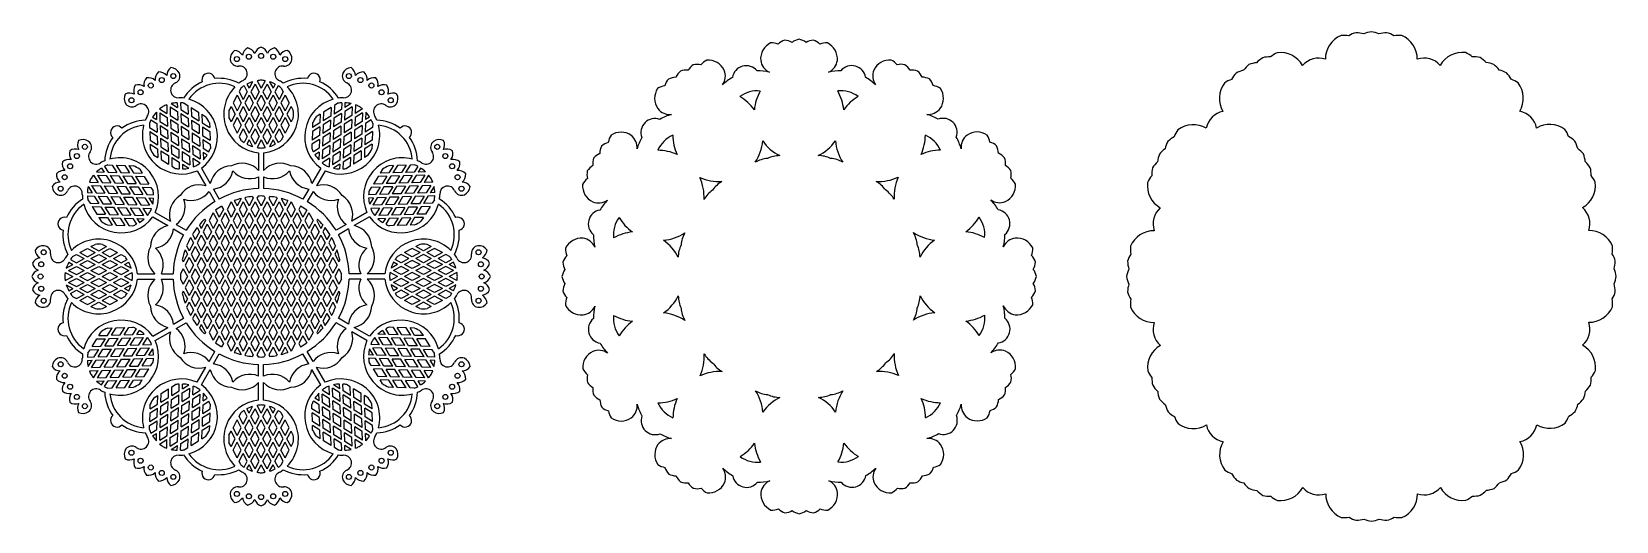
# Model space of a CAD drawing. Extents: x 153 to 783, y 35 to 230.
import ezdxf

# ---------------------------------------------------------------- set-up
doc = ezdxf.new("R2010")
doc.units = 0
doc.layers.get('0').update_dxf_attribs({"linetype": 'CONTINUOUS'})

msp = doc.modelspace()

# ---------------------------------------------------------------- linework, layer by layer
for p, q in [((237.201032, 208.569855), (238.477307, 206.186256)), ((238.321064, 209.232098), (239.214619, 207.563276)), ((240.619057, 210.186233), (239.214619, 207.563276)), ((241.596705, 209.25807), (239.951932, 206.186256)), ((241.596705, 209.25807), (243.241478, 206.186256)), ((242.351927, 210.60164), (243.97879, 207.563276)), ((245.605653, 210.60164), (243.97879, 207.563276)), ((246.360876, 209.25807), (244.716103, 206.186256)), ((246.360876, 209.25807), (248.005649, 206.186256)), ((247.338524, 210.186233), (248.742961, 207.563276)), ((249.636516, 209.232098), (248.742961, 207.563276)), ((250.756549, 208.569855), (249.480274, 206.186256)), ((234.450448, 204.809236), (232.805675, 201.737422)), ((234.450448, 204.809236), (236.095222, 201.737422)), ((235.977823, 207.661793), (235.187761, 206.186256)), ((235.187761, 206.186256), (236.832534, 203.114442)), ((238.477307, 206.186256), (236.832534, 203.114442)), ((239.214619, 204.809236), (237.569846, 201.737422)), ((239.214619, 204.809236), (240.859393, 201.737422)), ((239.951932, 206.186256), (241.596705, 203.114442)), ((243.241478, 206.186256), (241.596705, 203.114442)), ((243.97879, 204.809236), (242.334017, 201.737422)), ((243.97879, 204.809236), (245.623564, 201.737422)), ((244.716103, 206.186256), (246.360876, 203.114442)), ((248.005649, 206.186256), (246.360876, 203.114442)), ((248.742961, 204.809236), (247.098188, 201.737422)), ((248.742961, 204.809236), (250.387735, 201.737422)), ((249.480274, 206.186256), (251.125047, 203.114442)), ((252.76982, 206.186256), (251.125047, 203.114442)), ((253.507132, 204.809236), (251.862359, 201.737422)), ((251.979758, 207.661793), (252.76982, 206.186256)), ((253.507132, 204.809236), (255.151906, 201.737422)), ((200.788665, 196.143356), (202.396917, 195.144891)), ((202.301717, 198.118657), (202.396917, 195.144891)), ((203.594723, 199.344846), (206.52281, 197.526976)), ((203.612467, 197.803668), (206.572789, 195.965786)), ((203.612467, 197.803668), (203.723958, 194.321013)), ((206.412533, 200.971709), (206.52281, 197.526976)), ((206.572789, 195.965786), (206.684281, 192.48313)), ((207.73836, 200.185754), (210.698682, 198.347871)), ((207.73836, 200.185754), (207.849851, 196.703098)), ((207.849851, 196.703098), (210.810174, 194.865216)), ((208.120946, 201.478391), (210.648703, 199.909062)), ((210.588134, 201.801082), (210.648703, 199.909062)), ((210.698682, 198.347871), (210.810174, 194.865216)), ((211.889232, 201.787578), (211.975745, 199.085184)), ((211.975745, 199.085184), (214.936067, 197.247301)), ((212.025723, 197.523993), (212.137215, 194.041338)), ((212.025723, 197.523993), (214.986046, 195.686111)), ((213.402593, 201.612779), (214.824575, 200.729957)), ((214.824575, 200.729957), (214.936067, 197.247301)), ((214.986046, 195.686111), (215.097537, 192.203455)), ((216.151617, 199.906079), (219.111939, 198.068197)), ((216.151617, 199.906079), (216.263108, 196.423423)), ((216.263108, 196.423423), (219.22343, 194.585541)), ((219.111939, 198.068197), (219.22343, 194.585541)), ((220.43898, 197.244318), (220.550472, 193.761663)), ((220.43898, 197.244318), (222.003859, 196.272781)), ((232.068363, 200.360402), (231.198906, 198.736586)), ((231.198906, 195.84059), (232.068363, 194.216774)), ((232.068363, 200.360402), (233.713136, 197.288588)), ((233.713136, 197.288588), (232.068363, 194.216774)), ((232.805675, 201.737422), (234.450448, 198.665608)), ((234.450448, 195.911568), (232.805675, 192.839754)), ((236.095222, 201.737422), (234.450448, 198.665608)), ((234.450448, 195.911568), (236.095222, 192.839754)), ((236.832534, 200.360402), (235.187761, 197.288588)), ((235.187761, 197.288588), (236.832534, 194.216774)), ((236.832534, 200.360402), (238.477307, 197.288588)), ((238.477307, 197.288588), (236.832534, 194.216774)), ((237.569846, 201.737422), (239.214619, 198.665608)), ((239.214619, 195.911568), (237.569846, 192.839754)), ((240.859393, 201.737422), (239.214619, 198.665608)), ((239.214619, 195.911568), (240.859393, 192.839754)), ((241.596705, 200.360402), (239.951932, 197.288588)), ((239.951932, 197.288588), (241.596705, 194.216774)), ((241.596705, 200.360402), (243.241478, 197.288588)), ((243.241478, 197.288588), (241.596705, 194.216774)), ((242.334017, 201.737422), (243.97879, 198.665608)), ((243.97879, 195.911568), (242.334017, 192.839754)), ((245.623564, 201.737422), (243.97879, 198.665608)), ((243.97879, 195.911568), (245.623564, 192.839754)), ((246.360876, 200.360402), (244.716103, 197.288588)), ((244.716103, 197.288588), (246.360876, 194.216774)), ((246.360876, 200.360402), (248.005649, 197.288588)), ((248.005649, 197.288588), (246.360876, 194.216774)), ((247.098188, 201.737422), (248.742961, 198.665608)), ((248.742961, 195.911568), (247.098188, 192.839754)), ((250.387735, 201.737422), (248.742961, 198.665608)), ((248.742961, 195.911568), (250.387735, 192.839754)), ((251.125047, 200.360402), (249.480274, 197.288588)), ((249.480274, 197.288588), (251.125047, 194.216774)), ((251.125047, 200.360402), (252.76982, 197.288588)), ((252.76982, 197.288588), (251.125047, 194.216774)), ((251.862359, 201.737422), (253.507132, 198.665608)), ((253.507132, 195.911568), (251.862359, 192.839754)), ((255.151906, 201.737422), (253.507132, 198.665608)), ((253.507132, 195.911568), (255.151906, 192.839754)), ((255.889218, 200.360402), (254.244445, 197.288588)), ((254.244445, 197.288588), (255.889218, 194.216774)), ((255.889218, 200.360402), (256.758674, 198.736586)), ((256.758674, 195.84059), (255.889218, 194.216774)), ((267.518601, 197.244318), (265.953721, 196.272781)), ((267.518601, 197.244318), (267.407109, 193.761663)), ((268.845642, 198.068197), (268.73415, 194.585541)), ((271.694473, 196.423423), (268.73415, 194.585541)), ((271.805964, 199.906079), (268.845642, 198.068197)), ((271.805964, 199.906079), (271.694473, 196.423423)), ((272.971535, 195.686111), (272.860043, 192.203455)), ((275.931857, 197.523993), (272.971535, 195.686111)), ((273.133005, 200.729957), (273.021514, 197.247301)), ((275.981836, 199.085184), (273.021514, 197.247301)), ((274.554988, 201.612779), (273.133005, 200.729957)), ((275.931857, 197.523993), (275.820366, 194.041338)), ((276.068349, 201.787578), (275.981836, 199.085184)), ((277.258898, 198.347871), (277.147407, 194.865216)), ((280.107729, 196.703098), (277.147407, 194.865216)), ((280.219221, 200.185754), (277.258898, 198.347871)), ((277.369447, 201.801082), (277.308877, 199.909062)), ((279.836635, 201.478391), (277.308877, 199.909062)), ((280.219221, 200.185754), (280.107729, 196.703098)), ((281.384792, 195.965786), (281.2733, 192.48313)), ((284.345114, 197.803668), (281.384792, 195.965786)), ((281.545048, 200.971709), (281.43477, 197.526976)), ((284.362857, 199.344846), (281.43477, 197.526976)), ((284.345114, 197.803668), (284.233622, 194.321013)), ((285.655864, 198.118657), (285.560664, 195.144891)), ((287.168916, 196.143356), (285.560664, 195.144891)), ((199.544511, 193.611811), (199.598065, 191.938927)), ((199.598065, 191.938927), (202.558388, 190.101045)), ((199.648044, 190.377737), (202.608367, 188.539855)), ((199.648044, 190.377737), (199.759536, 186.895081)), ((200.14981, 195.00982), (202.446896, 193.583701)), ((202.446896, 193.583701), (202.558388, 190.101045)), ((203.723958, 194.321013), (206.684281, 192.48313)), ((203.773937, 192.759822), (203.885429, 189.277167)), ((203.773937, 192.759822), (206.73426, 190.92194)), ((203.885429, 189.277167), (206.845751, 187.439284)), ((206.73426, 190.92194), (206.845751, 187.439284)), ((207.89983, 195.141908), (208.011322, 191.659252)), ((207.89983, 195.141908), (210.860153, 193.304026)), ((208.011322, 191.659252), (210.971644, 189.82137)), ((208.061301, 190.098062), (211.021623, 188.26018)), ((208.061301, 190.098062), (208.172792, 186.615406)), ((210.860153, 193.304026), (210.971644, 189.82137)), ((212.137215, 194.041338), (215.097537, 192.203455)), ((212.187194, 192.480147), (215.147516, 190.642265)), ((212.187194, 192.480147), (212.298685, 188.997492)), ((215.147516, 190.642265), (215.259008, 187.15961)), ((216.313087, 194.862233), (216.424578, 191.379577)), ((216.313087, 194.862233), (219.273409, 193.024351)), ((216.424578, 191.379577), (219.384901, 189.541695)), ((216.474557, 189.818387), (219.43488, 187.980505)), ((216.474557, 189.818387), (216.586049, 186.335731)), ((219.273409, 193.024351), (219.384901, 189.541695)), ((220.550472, 193.761663), (223.510794, 191.923781)), ((220.60045, 192.200472), (220.711942, 188.717817)), ((220.60045, 192.200472), (223.560773, 190.36259)), ((223.451858, 193.764774), (223.510794, 191.923781)), ((223.560773, 190.36259), (223.672264, 186.879935)), ((232.805675, 192.839754), (234.450448, 189.76794)), ((236.095222, 192.839754), (234.450448, 189.76794)), ((236.832534, 191.462734), (235.187761, 188.39092)), ((236.832534, 191.462734), (238.477307, 188.39092)), ((237.569846, 192.839754), (239.214619, 189.76794)), ((240.859393, 192.839754), (239.214619, 189.76794)), ((241.596705, 191.462734), (239.951932, 188.39092)), ((241.596705, 191.462734), (243.241478, 188.39092)), ((242.334017, 192.839754), (243.97879, 189.76794)), ((245.623564, 192.839754), (243.97879, 189.76794)), ((246.360876, 191.462734), (244.716103, 188.39092)), ((246.360876, 191.462734), (248.005649, 188.39092)), ((247.098188, 192.839754), (248.742961, 189.76794)), ((250.387735, 192.839754), (248.742961, 189.76794)), ((251.125047, 191.462734), (249.480274, 188.39092)), ((251.125047, 191.462734), (252.76982, 188.39092)), ((251.862359, 192.839754), (253.507132, 189.76794)), ((255.151906, 192.839754), (253.507132, 189.76794)), ((264.396808, 190.36259), (264.285316, 186.879935)), ((267.35713, 192.200472), (264.396808, 190.36259)), ((264.505723, 193.764774), (264.446787, 191.923781)), ((267.407109, 193.761663), (264.446787, 191.923781)), ((267.35713, 192.200472), (267.245639, 188.717817)), ((271.483023, 189.818387), (268.522701, 187.980505)), ((268.684171, 193.024351), (268.57268, 189.541695)), ((271.533002, 191.379577), (268.57268, 189.541695)), ((271.644494, 194.862233), (268.684171, 193.024351)), ((271.483023, 189.818387), (271.371532, 186.335731)), ((271.644494, 194.862233), (271.533002, 191.379577)), ((272.810065, 190.642265), (272.698573, 187.15961)), ((275.770387, 192.480147), (272.810065, 190.642265)), ((275.820366, 194.041338), (272.860043, 192.203455)), ((275.770387, 192.480147), (275.658895, 188.997492)), ((279.89628, 190.098062), (276.935958, 188.26018)), ((277.097428, 193.304026), (276.985937, 189.82137)), ((279.946259, 191.659252), (276.985937, 189.82137)), ((280.05775, 195.141908), (277.097428, 193.304026)), ((279.89628, 190.098062), (279.784789, 186.615406)), ((280.05775, 195.141908), (279.946259, 191.659252)), ((281.223321, 190.92194), (281.11183, 187.439284)), ((284.072152, 189.277167), (281.11183, 187.439284)), ((284.183644, 192.759822), (281.223321, 190.92194)), ((284.233622, 194.321013), (281.2733, 192.48313)), ((284.183644, 192.759822), (284.072152, 189.277167)), ((288.309537, 190.377737), (285.349214, 188.539855)), ((285.510685, 193.583701), (285.399193, 190.101045)), ((288.359516, 191.938927), (285.399193, 190.101045)), ((287.80777, 195.00982), (285.510685, 193.583701)), ((288.309537, 190.377737), (288.198045, 186.895081)), ((288.41307, 193.611811), (288.359516, 191.938927)), ((199.759536, 186.895081), (202.719858, 185.057199)), ((199.809515, 185.333891), (202.769837, 183.496009)), ((199.809515, 185.333891), (199.868451, 183.492897)), ((202.608367, 188.539855), (202.719858, 185.057199)), ((202.769837, 183.496009), (202.881328, 180.013353)), ((203.935408, 187.715976), (206.89573, 185.878094)), ((203.935408, 187.715976), (204.046899, 184.233321)), ((204.046899, 184.233321), (207.007222, 182.395439)), ((206.89573, 185.878094), (207.007222, 182.395439)), ((208.172792, 186.615406), (211.133115, 184.777524)), ((208.222771, 185.054216), (211.183094, 183.216334)), ((208.222771, 185.054216), (208.334263, 181.57156)), ((211.021623, 188.26018), (211.133115, 184.777524)), ((211.183094, 183.216334), (211.294585, 179.733678)), ((212.298685, 188.997492), (215.259008, 187.15961)), ((212.348664, 187.436301), (215.308987, 185.598419)), ((212.348664, 187.436301), (212.460156, 183.953646)), ((212.460156, 183.953646), (215.420478, 182.115764)), ((215.308987, 185.598419), (215.420478, 182.115764)), ((216.586049, 186.335731), (219.546371, 184.497849)), ((216.636028, 184.774541), (219.59635, 182.936659)), ((216.636028, 184.774541), (216.747519, 181.291885)), ((219.43488, 187.980505), (219.546371, 184.497849)), ((219.59635, 182.936659), (219.707842, 179.454003)), ((220.711942, 188.717817), (223.672264, 186.879935)), ((220.761921, 187.156626), (220.873412, 183.673971)), ((220.761921, 187.156626), (223.722243, 185.318744)), ((220.873412, 183.673971), (223.170498, 182.247851)), ((223.722243, 185.318744), (223.775798, 183.64586)), ((235.187761, 188.39092), (235.977823, 186.915383)), ((238.477307, 188.39092), (237.201032, 186.007322)), ((239.214619, 187.0139), (238.321064, 185.345078)), ((239.214619, 187.0139), (240.619057, 184.390943)), ((239.951932, 188.39092), (241.596705, 185.319106)), ((243.241478, 188.39092), (241.596705, 185.319106)), ((243.97879, 187.0139), (242.351927, 183.975536)), ((243.97879, 187.0139), (245.605653, 183.975536)), ((244.716103, 188.39092), (246.360876, 185.319106)), ((248.005649, 188.39092), (246.360876, 185.319106)), ((248.742961, 187.0139), (247.338524, 184.390943)), ((248.742961, 187.0139), (249.636516, 185.345078)), ((249.480274, 188.39092), (250.756549, 186.007322)), ((252.76982, 188.39092), (251.979758, 186.915383)), ((264.235337, 185.318744), (264.181783, 183.64586)), ((267.19566, 187.156626), (264.235337, 185.318744)), ((267.245639, 188.717817), (264.285316, 186.879935)), ((267.084168, 183.673971), (264.787083, 182.247851)), ((267.19566, 187.156626), (267.084168, 183.673971)), ((268.361231, 182.936659), (268.249739, 179.454003)), ((271.321553, 184.774541), (268.361231, 182.936659)), ((268.522701, 187.980505), (268.411209, 184.497849)), ((271.371532, 186.335731), (268.411209, 184.497849)), ((271.321553, 184.774541), (271.210062, 181.291885)), ((272.648594, 185.598419), (272.537103, 182.115764)), ((275.497425, 183.953646), (272.537103, 182.115764)), ((275.608917, 187.436301), (272.648594, 185.598419)), ((275.658895, 188.997492), (272.698573, 187.15961)), ((275.608917, 187.436301), (275.497425, 183.953646)), ((276.774487, 183.216334), (276.662996, 179.733678)), ((279.73481, 185.054216), (276.774487, 183.216334)), ((276.935958, 188.26018), (276.824466, 184.777524)), ((279.784789, 186.615406), (276.824466, 184.777524)), ((279.73481, 185.054216), (279.623318, 181.57156)), ((281.061851, 185.878094), (280.950359, 182.395439)), ((283.910682, 184.233321), (280.950359, 182.395439)), ((284.022173, 187.715976), (281.061851, 185.878094)), ((284.022173, 187.715976), (283.910682, 184.233321)), ((285.187744, 183.496009), (285.076252, 180.013353)), ((288.148066, 185.333891), (285.187744, 183.496009)), ((285.349214, 188.539855), (285.237723, 185.057199)), ((288.198045, 186.895081), (285.237723, 185.057199)), ((288.148066, 185.333891), (288.08913, 183.492897)), ((183.018295, 177.085596), (184.691179, 177.032041)), ((184.691179, 177.032041), (186.529061, 174.071719)), ((186.252369, 176.982062), (189.735025, 176.870571)), ((186.252369, 176.982062), (188.090252, 174.02174)), ((189.735025, 176.870571), (191.572907, 173.910248)), ((191.296215, 176.820592), (193.134098, 173.860269)), ((191.296215, 176.820592), (193.137209, 176.761655)), ((201.316449, 180.98489), (202.881328, 180.013353)), ((204.096878, 182.67213), (207.057201, 180.834248)), ((204.096878, 182.67213), (204.20837, 179.189475)), ((204.20837, 179.189475), (207.168692, 177.351593)), ((207.057201, 180.834248), (207.168692, 177.351593)), ((208.334263, 181.57156), (211.294585, 179.733678)), ((208.384242, 180.01037), (211.344564, 178.172488)), ((208.384242, 180.01037), (208.495733, 176.527714)), ((211.344564, 178.172488), (211.431077, 175.470093)), ((212.510135, 182.392455), (215.470457, 180.554573)), ((212.510135, 182.392455), (212.621626, 178.9098)), ((212.621626, 178.9098), (215.581949, 177.071918)), ((212.671605, 177.348609), (212.732175, 175.456589)), ((212.671605, 177.348609), (215.199362, 175.77928)), ((215.470457, 180.554573), (215.581949, 177.071918)), ((216.747519, 181.291885), (219.707842, 179.454003)), ((216.797498, 179.730695), (216.907776, 176.285963)), ((216.797498, 179.730695), (219.725585, 177.912826)), ((220.923391, 182.11278), (222.531644, 181.114315)), ((220.923391, 182.11278), (221.018592, 179.139014)), ((242.97879, 181.870379), (242.97879, 174.896751)), ((244.97879, 181.870379), (244.97879, 174.896751)), ((267.034189, 182.11278), (265.425937, 181.114315)), ((267.034189, 182.11278), (266.938989, 179.139014)), ((271.160083, 179.730695), (268.231996, 177.912826)), ((271.210062, 181.291885), (268.249739, 179.454003)), ((271.160083, 179.730695), (271.049805, 176.285963)), ((272.487124, 180.554573), (272.375632, 177.071918)), ((275.335955, 178.9098), (272.375632, 177.071918)), ((275.447446, 182.392455), (272.487124, 180.554573)), ((275.285976, 177.348609), (272.758219, 175.77928)), ((275.285976, 177.348609), (275.225406, 175.456589)), ((275.447446, 182.392455), (275.335955, 178.9098)), ((276.613017, 178.172488), (276.526504, 175.470093)), ((279.573339, 180.01037), (276.613017, 178.172488)), ((279.623318, 181.57156), (276.662996, 179.733678)), ((279.573339, 180.01037), (279.461848, 176.527714)), ((280.90038, 180.834248), (280.788889, 177.351593)), ((283.749211, 179.189475), (280.788889, 177.351593)), ((283.860703, 182.67213), (280.90038, 180.834248)), ((283.860703, 182.67213), (283.749211, 179.189475)), ((286.641132, 180.98489), (285.076252, 180.013353)), ((296.661365, 176.820592), (294.820371, 176.761655)), ((296.661365, 176.820592), (294.823483, 173.860269)), ((298.222556, 176.870571), (296.384674, 173.910248)), ((301.705211, 176.982062), (298.222556, 176.870571)), ((301.705211, 176.982062), (299.867329, 174.02174)), ((303.266402, 177.032041), (301.42852, 174.071719)), ((304.939285, 177.085596), (303.266402, 177.032041)), ((177.285261, 173.035383), (179.10313, 170.107296)), ((178.511449, 174.328389), (181.485215, 174.233189)), ((178.826438, 173.017639), (182.309094, 172.906148)), ((178.826438, 173.017639), (180.66432, 170.057317)), ((180.48675, 175.841442), (181.485215, 174.233189)), ((181.620286, 176.480296), (183.046406, 174.18321)), ((182.309094, 172.906148), (184.146976, 169.945826)), ((183.046406, 174.18321), (186.529061, 174.071719)), ((183.870284, 172.856169), (185.708166, 169.895847)), ((183.870284, 172.856169), (187.35294, 172.744678)), ((187.35294, 172.744678), (189.190822, 169.784355)), ((188.090252, 174.02174), (191.572907, 173.910248)), ((188.91413, 172.694699), (190.752012, 169.734376)), ((188.91413, 172.694699), (192.396786, 172.583207)), ((192.396786, 172.583207), (194.234668, 169.622885)), ((193.134098, 173.860269), (196.616753, 173.748778)), ((193.957976, 172.533228), (195.795858, 169.572906)), ((193.957976, 172.533228), (197.440631, 172.421737)), ((195.645216, 175.313657), (196.616753, 173.748778)), ((197.440631, 172.421737), (199.278514, 169.461414)), ((208.495733, 176.527714), (209.917716, 175.644893)), ((218.503233, 174.776275), (221.990047, 168.736936)), ((220.235284, 175.776275), (223.722098, 169.736936)), ((242.97879, 172.292546), (242.97879, 167.686996)), ((244.97879, 172.292546), (244.97879, 167.686996)), ((267.722297, 175.776275), (264.235483, 169.736936)), ((269.454348, 174.776275), (265.967533, 168.736936)), ((279.461848, 176.527714), (278.039865, 175.644893)), ((290.516949, 172.421737), (288.679067, 169.461414)), ((293.999605, 172.533228), (290.516949, 172.421737)), ((292.312365, 175.313657), (291.340828, 173.748778)), ((294.823483, 173.860269), (291.340828, 173.748778)), ((293.999605, 172.533228), (292.161723, 169.572906)), ((295.560795, 172.583207), (293.722913, 169.622885)), ((299.043451, 172.694699), (295.560795, 172.583207)), ((299.867329, 174.02174), (296.384674, 173.910248)), ((299.043451, 172.694699), (297.205569, 169.734376)), ((300.604641, 172.744678), (298.766759, 169.784355)), ((304.087297, 172.856169), (300.604641, 172.744678)), ((304.911175, 174.18321), (301.42852, 174.071719)), ((304.087297, 172.856169), (302.249415, 169.895847)), ((305.648487, 172.906148), (303.810605, 169.945826)), ((306.337294, 176.480296), (304.911175, 174.18321)), ((309.131143, 173.017639), (305.648487, 172.906148)), ((307.470831, 175.841442), (306.472365, 174.233189)), ((309.446132, 174.328389), (306.472365, 174.233189)), ((309.131143, 173.017639), (307.293261, 170.057317)), ((310.67232, 173.035383), (308.854451, 170.107296)), ((174.829024, 166.041973), (176.721044, 165.981403)), ((174.842528, 164.740874), (177.544923, 164.654362)), ((175.151715, 168.50916), (176.721044, 165.981403)), ((175.658398, 170.217573), (179.10313, 170.107296)), ((176.444353, 168.891746), (179.927008, 168.780255)), ((176.444353, 168.891746), (178.282235, 165.931424)), ((177.544923, 164.654362), (179.382805, 161.694039)), ((178.282235, 165.931424), (181.76489, 165.819932)), ((179.106113, 164.604383), (180.943995, 161.64406)), ((179.106113, 164.604383), (182.588769, 164.492891)), ((179.927008, 168.780255), (181.76489, 165.819932)), ((180.66432, 170.057317), (184.146976, 169.945826)), ((181.488199, 168.730276), (183.326081, 165.769953)), ((181.488199, 168.730276), (184.970854, 168.618784)), ((182.588769, 164.492891), (184.426651, 161.532569)), ((183.326081, 165.769953), (186.808736, 165.658462)), ((184.149959, 164.442912), (187.632615, 164.331421)), ((184.149959, 164.442912), (185.987841, 161.48259)), ((184.970854, 168.618784), (186.808736, 165.658462)), ((185.708166, 169.895847), (189.190822, 169.784355)), ((186.532044, 168.568805), (190.0147, 168.457314)), ((186.532044, 168.568805), (188.369927, 165.608483)), ((187.632615, 164.331421), (189.470497, 161.371098)), ((188.369927, 165.608483), (191.852582, 165.496992)), ((189.193805, 164.281442), (192.67646, 164.16995)), ((189.193805, 164.281442), (191.031687, 161.32112)), ((190.0147, 168.457314), (191.852582, 165.496992)), ((190.752012, 169.734376), (194.234668, 169.622885)), ((191.57589, 168.407335), (195.058546, 168.295844)), ((191.57589, 168.407335), (193.413773, 165.447013)), ((192.67646, 164.16995), (194.514343, 161.209628)), ((193.413773, 165.447013), (196.896428, 165.335521)), ((194.237651, 164.119972), (197.720306, 164.00848)), ((194.237651, 164.119972), (196.075533, 161.159649)), ((195.058546, 168.295844), (196.896428, 165.335521)), ((195.795858, 169.572906), (199.278514, 169.461414)), ((196.619736, 168.245865), (198.457619, 165.285542)), ((196.619736, 168.245865), (200.102392, 168.134373)), ((197.720306, 164.00848), (199.558189, 161.048158)), ((198.457619, 165.285542), (201.160013, 165.19903)), ((200.102392, 168.134373), (200.985213, 166.712391)), ((223.29215, 166.481628), (225.594925, 162.493105)), ((225.024201, 167.481628), (227.326976, 163.493105)), ((237.726367, 164.085476), (237.569846, 163.793153)), ((240.475954, 164.509271), (240.859393, 163.793153)), ((242.808818, 164.679903), (242.334017, 163.793153)), ((245.148762, 164.679903), (245.623564, 163.793153)), ((247.481627, 164.509271), (247.098188, 163.793153)), ((250.231214, 164.085476), (250.387735, 163.793153)), ((262.93338, 167.481628), (260.630605, 163.493105)), ((264.665431, 166.481628), (262.362656, 162.493105)), ((289.499962, 165.285542), (286.797568, 165.19903)), ((287.855189, 168.134373), (286.972367, 166.712391)), ((291.337844, 168.245865), (287.855189, 168.134373)), ((290.237274, 164.00848), (288.399392, 161.048158)), ((292.161723, 169.572906), (288.679067, 169.461414)), ((291.337844, 168.245865), (289.499962, 165.285542)), ((293.71993, 164.119972), (290.237274, 164.00848)), ((292.899035, 168.295844), (291.061153, 165.335521)), ((294.543808, 165.447013), (291.061153, 165.335521)), ((293.71993, 164.119972), (291.882048, 161.159649)), ((296.38169, 168.407335), (292.899035, 168.295844)), ((295.28112, 164.16995), (293.443238, 161.209628)), ((297.205569, 169.734376), (293.722913, 169.622885)), ((296.38169, 168.407335), (294.543808, 165.447013)), ((298.763776, 164.281442), (295.28112, 164.16995)), ((297.942881, 168.457314), (296.104999, 165.496992)), ((299.587654, 165.608483), (296.104999, 165.496992)), ((298.763776, 164.281442), (296.925894, 161.32112)), ((301.425536, 168.568805), (297.942881, 168.457314)), ((300.324966, 164.331421), (298.487084, 161.371098)), ((302.249415, 169.895847), (298.766759, 169.784355)), ((301.425536, 168.568805), (299.587654, 165.608483)), ((303.807622, 164.442912), (300.324966, 164.331421)), ((302.986727, 168.618784), (301.148845, 165.658462)), ((304.6315, 165.769953), (301.148845, 165.658462)), ((303.807622, 164.442912), (301.96974, 161.48259)), ((306.469382, 168.730276), (302.986727, 168.618784)), ((305.368812, 164.492891), (303.53093, 161.532569)), ((307.293261, 170.057317), (303.810605, 169.945826)), ((306.469382, 168.730276), (304.6315, 165.769953)), ((308.851468, 164.604383), (305.368812, 164.492891)), ((308.030573, 168.780255), (306.19269, 165.819932)), ((309.675346, 165.931424), (306.19269, 165.819932)), ((308.851468, 164.604383), (307.013586, 161.64406)), ((311.513228, 168.891746), (308.030573, 168.780255)), ((310.412658, 164.654362), (308.574776, 161.694039)), ((312.299183, 170.217573), (308.854451, 170.107296)), ((311.513228, 168.891746), (309.675346, 165.931424)), ((313.115053, 164.740874), (310.412658, 164.654362)), ((312.805865, 168.50916), (311.236536, 165.981403)), ((313.128556, 166.041973), (311.236536, 165.981403)), ((175.017328, 163.227513), (175.900149, 161.805531)), ((175.900149, 161.805531), (179.382805, 161.694039)), ((176.724028, 160.47849), (180.206683, 160.366998)), ((176.724028, 160.47849), (178.56191, 157.518167)), ((180.206683, 160.366998), (182.044565, 157.406676)), ((180.943995, 161.64406), (184.426651, 161.532569)), ((181.767873, 160.317019), (185.250529, 160.205528)), ((181.767873, 160.317019), (183.605756, 157.356697)), ((185.250529, 160.205528), (187.088411, 157.245205)), ((185.987841, 161.48259), (189.470497, 161.371098)), ((186.811719, 160.155549), (190.294375, 160.044057)), ((186.811719, 160.155549), (188.649602, 157.195226)), ((190.294375, 160.044057), (192.132257, 157.083735)), ((191.031687, 161.32112), (194.514343, 161.209628)), ((191.855565, 159.994078), (195.338221, 159.882587)), ((191.855565, 159.994078), (193.693448, 157.033756)), ((195.338221, 159.882587), (197.176103, 156.922265)), ((196.075533, 161.159649), (199.558189, 161.048158)), ((196.899411, 159.832608), (198.717281, 156.904521)), ((196.899411, 159.832608), (200.344144, 159.722331)), ((199.281497, 163.958501), (201.173517, 163.897931)), ((199.281497, 163.958501), (200.850826, 161.430744)), ((201.853831, 158.126873), (207.89317, 154.640059)), ((224.922106, 157.9673), (223.277333, 154.895486)), ((224.922106, 157.9673), (226.56688, 154.895486)), ((225.813612, 159.056344), (227.304192, 156.272506)), ((228.948965, 159.34432), (227.304192, 156.272506)), ((229.686277, 157.9673), (228.041504, 154.895486)), ((228.280216, 160.593291), (228.948965, 159.34432)), ((229.686277, 157.9673), (231.331051, 154.895486)), ((232.068363, 162.416133), (230.42359, 159.34432)), ((230.42359, 159.34432), (232.068363, 156.272506)), ((232.068363, 162.416133), (233.713136, 159.34432)), ((233.713136, 159.34432), (232.068363, 156.272506)), ((234.450448, 157.9673), (232.805675, 154.895486)), ((233.30002, 162.869904), (234.450448, 160.72134)), ((236.047729, 163.704455), (234.450448, 160.72134)), ((234.450448, 157.9673), (236.095222, 154.895486)), ((236.832534, 162.416133), (235.187761, 159.34432)), ((235.187761, 159.34432), (236.832534, 156.272506)), ((236.832534, 162.416133), (238.477307, 159.34432)), ((238.477307, 159.34432), (236.832534, 156.272506)), ((237.569846, 163.793153), (239.214619, 160.72134)), ((239.214619, 157.9673), (237.569846, 154.895486)), ((240.859393, 163.793153), (239.214619, 160.72134)), ((239.214619, 157.9673), (240.859393, 154.895486)), ((241.596705, 162.416133), (239.951932, 159.34432)), ((239.951932, 159.34432), (241.596705, 156.272506)), ((241.596705, 162.416133), (243.241478, 159.34432)), ((243.241478, 159.34432), (241.596705, 156.272506)), ((242.334017, 163.793153), (243.97879, 160.72134)), ((243.97879, 157.9673), (242.334017, 154.895486)), ((245.623564, 163.793153), (243.97879, 160.72134)), ((243.97879, 157.9673), (245.623564, 154.895486)), ((246.360876, 162.416133), (244.716103, 159.34432)), ((244.716103, 159.34432), (246.360876, 156.272506)), ((246.360876, 162.416133), (248.005649, 159.34432)), ((248.005649, 159.34432), (246.360876, 156.272506)), ((247.098188, 163.793153), (248.742961, 160.72134)), ((248.742961, 157.9673), (247.098188, 154.895486)), ((250.387735, 163.793153), (248.742961, 160.72134)), ((248.742961, 157.9673), (250.387735, 154.895486)), ((251.125047, 162.416133), (249.480274, 159.34432)), ((249.480274, 159.34432), (251.125047, 156.272506)), ((251.125047, 162.416133), (252.76982, 159.34432)), ((252.76982, 159.34432), (251.125047, 156.272506)), ((253.507132, 157.9673), (251.862359, 154.895486)), ((251.909852, 163.704455), (253.507132, 160.72134)), ((254.657561, 162.869904), (253.507132, 160.72134)), ((253.507132, 157.9673), (255.151906, 154.895486)), ((255.889218, 162.416133), (254.244445, 159.34432)), ((254.244445, 159.34432), (255.889218, 156.272506)), ((255.889218, 162.416133), (257.533991, 159.34432)), ((257.533991, 159.34432), (255.889218, 156.272506)), ((258.271303, 157.9673), (256.62653, 154.895486)), ((258.271303, 157.9673), (259.916077, 154.895486)), ((259.677365, 160.593291), (259.008616, 159.34432)), ((259.008616, 159.34432), (260.653389, 156.272506)), ((262.143968, 159.056344), (260.653389, 156.272506)), ((263.035474, 157.9673), (261.390701, 154.895486)), ((263.035474, 157.9673), (264.680248, 154.895486)), ((286.10375, 158.126873), (280.06441, 154.640059)), ((288.676084, 163.958501), (286.784064, 163.897931)), ((288.676084, 163.958501), (287.106755, 161.430744)), ((291.058169, 159.832608), (287.613437, 159.722331)), ((291.882048, 161.159649), (288.399392, 161.048158)), ((291.058169, 159.832608), (289.2403, 156.904521)), ((292.61936, 159.882587), (290.781478, 156.922265)), ((296.102015, 159.994078), (292.61936, 159.882587)), ((296.925894, 161.32112), (293.443238, 161.209628)), ((296.102015, 159.994078), (294.264133, 157.033756)), ((297.663206, 160.044057), (295.825324, 157.083735)), ((301.145861, 160.155549), (297.663206, 160.044057)), ((301.96974, 161.48259), (298.487084, 161.371098)), ((301.145861, 160.155549), (299.307979, 157.195226)), ((302.707052, 160.205528), (300.86917, 157.245205)), ((306.189707, 160.317019), (302.707052, 160.205528)), ((307.013586, 161.64406), (303.53093, 161.532569)), ((306.189707, 160.317019), (304.351825, 157.356697)), ((307.750898, 160.366998), (305.913016, 157.406676)), ((311.233553, 160.47849), (307.750898, 160.366998)), ((312.057432, 161.805531), (308.574776, 161.694039)), ((311.233553, 160.47849), (309.395671, 157.518167)), ((312.940253, 163.227513), (312.057432, 161.805531)), ((178.56191, 157.518167), (182.044565, 157.406676)), ((179.385788, 156.191126), (182.868444, 156.079635)), ((179.385788, 156.191126), (180.357325, 154.626247)), ((182.865332, 153.178249), (184.706326, 153.119312)), ((182.868444, 156.079635), (184.706326, 153.119312)), ((183.605756, 157.356697), (187.088411, 157.245205)), ((184.429634, 156.029656), (187.912289, 155.918164)), ((184.429634, 156.029656), (186.267516, 153.069333)), ((186.267516, 153.069333), (189.750172, 152.957842)), ((187.912289, 155.918164), (189.750172, 152.957842)), ((188.649602, 157.195226), (192.132257, 157.083735)), ((189.47348, 155.868185), (192.956135, 155.756694)), ((189.47348, 155.868185), (191.311362, 152.907863)), ((191.311362, 152.907863), (192.984246, 152.854308)), ((192.956135, 155.756694), (194.382255, 153.459608)), ((193.693448, 157.033756), (197.176103, 156.922265)), ((194.517326, 155.706715), (195.515791, 154.098462)), ((194.517326, 155.706715), (197.491092, 155.611515)), ((200.853831, 156.394822), (206.89317, 152.908008)), ((209.148478, 151.605905), (213.137001, 149.303131)), ((210.148478, 153.337956), (214.137001, 151.035181)), ((218.522574, 152.123867), (219.420623, 150.446652)), ((219.406181, 153.227664), (220.157935, 151.823672)), ((221.802709, 154.895486), (220.157935, 151.823672)), ((222.540021, 153.518466), (220.895248, 150.446652)), ((221.487488, 155.484198), (221.802709, 154.895486)), ((222.540021, 153.518466), (224.184794, 150.446652)), ((223.277333, 154.895486), (224.922106, 151.823672)), ((226.56688, 154.895486), (224.922106, 151.823672)), ((227.304192, 153.518466), (225.659419, 150.446652)), ((227.304192, 153.518466), (228.948965, 150.446652)), ((228.041504, 154.895486), (229.686277, 151.823672)), ((231.331051, 154.895486), (229.686277, 151.823672)), ((232.068363, 153.518466), (230.42359, 150.446652)), ((232.068363, 153.518466), (233.713136, 150.446652)), ((232.805675, 154.895486), (234.450448, 151.823672)), ((236.095222, 154.895486), (234.450448, 151.823672)), ((236.832534, 153.518466), (235.187761, 150.446652)), ((236.832534, 153.518466), (238.477307, 150.446652)), ((237.569846, 154.895486), (239.214619, 151.823672)), ((240.859393, 154.895486), (239.214619, 151.823672)), ((241.596705, 153.518466), (239.951932, 150.446652)), ((241.596705, 153.518466), (243.241478, 150.446652)), ((242.334017, 154.895486), (243.97879, 151.823672)), ((245.623564, 154.895486), (243.97879, 151.823672)), ((246.360876, 153.518466), (244.716103, 150.446652)), ((246.360876, 153.518466), (248.005649, 150.446652)), ((247.098188, 154.895486), (248.742961, 151.823672)), ((250.387735, 154.895486), (248.742961, 151.823672)), ((251.125047, 153.518466), (249.480274, 150.446652)), ((251.125047, 153.518466), (252.76982, 150.446652)), ((251.862359, 154.895486), (253.507132, 151.823672)), ((255.151906, 154.895486), (253.507132, 151.823672)), ((255.889218, 153.518466), (254.244445, 150.446652)), ((255.889218, 153.518466), (257.533991, 150.446652)), ((256.62653, 154.895486), (258.271303, 151.823672)), ((259.916077, 154.895486), (258.271303, 151.823672)), ((260.653389, 153.518466), (259.008616, 150.446652)), ((260.653389, 153.518466), (262.298162, 150.446652)), ((261.390701, 154.895486), (263.035474, 151.823672)), ((264.680248, 154.895486), (263.035474, 151.823672)), ((265.41756, 153.518466), (263.772787, 150.446652)), ((265.41756, 153.518466), (267.062333, 150.446652)), ((266.470093, 155.484198), (266.154872, 154.895486)), ((266.154872, 154.895486), (267.799645, 151.823672)), ((268.551399, 153.227664), (267.799645, 151.823672)), ((269.435007, 152.123867), (268.536957, 150.446652)), ((277.809102, 153.337956), (273.82058, 151.035181)), ((278.809102, 151.605905), (274.82058, 149.303131)), ((287.10375, 156.394822), (281.06441, 152.908008)), ((293.440255, 155.706715), (290.466489, 155.611515)), ((294.264133, 157.033756), (290.781478, 156.922265)), ((293.440255, 155.706715), (292.44179, 154.098462)), ((295.001445, 155.756694), (293.575326, 153.459608)), ((296.646219, 152.907863), (294.973335, 152.854308)), ((298.484101, 155.868185), (295.001445, 155.756694)), ((299.307979, 157.195226), (295.825324, 157.083735)), ((298.484101, 155.868185), (296.646219, 152.907863)), ((300.045291, 155.918164), (298.207409, 152.957842)), ((301.690065, 153.069333), (298.207409, 152.957842)), ((303.527947, 156.029656), (300.045291, 155.918164)), ((304.351825, 157.356697), (300.86917, 157.245205)), ((303.527947, 156.029656), (301.690065, 153.069333)), ((305.089137, 156.079635), (303.251255, 153.119312)), ((305.092249, 153.178249), (303.251255, 153.119312)), ((308.571793, 156.191126), (305.089137, 156.079635)), ((309.395671, 157.518167), (305.913016, 157.406676)), ((308.571793, 156.191126), (307.600255, 154.626247)), ((176.269704, 144.561743), (177.89352, 145.4312)), ((180.789516, 145.4312), (182.413332, 144.561743)), ((217.038538, 145.997818), (215.393765, 142.926004)), ((215.905518, 148.11387), (217.038538, 145.997818)), ((216.673714, 149.433211), (217.77585, 147.374838)), ((219.420623, 150.446652), (217.77585, 147.374838)), ((220.157935, 149.069632), (218.513162, 145.997818)), ((218.513162, 145.997818), (220.157935, 142.926004)), ((220.157935, 149.069632), (221.802709, 145.997818)), ((221.802709, 145.997818), (220.157935, 142.926004)), ((220.895248, 150.446652), (222.540021, 147.374838)), ((224.184794, 150.446652), (222.540021, 147.374838)), ((224.922106, 149.069632), (223.277333, 145.997818)), ((223.277333, 145.997818), (224.922106, 142.926004)), ((224.922106, 149.069632), (226.56688, 145.997818)), ((226.56688, 145.997818), (224.922106, 142.926004)), ((225.659419, 150.446652), (227.304192, 147.374838)), ((228.948965, 150.446652), (227.304192, 147.374838)), ((229.686277, 149.069632), (228.041504, 145.997818)), ((228.041504, 145.997818), (229.686277, 142.926004)), ((229.686277, 149.069632), (231.331051, 145.997818)), ((231.331051, 145.997818), (229.686277, 142.926004)), ((230.42359, 150.446652), (232.068363, 147.374838)), ((233.713136, 150.446652), (232.068363, 147.374838)), ((234.450448, 149.069632), (232.805675, 145.997818)), ((232.805675, 145.997818), (234.450448, 142.926004)), ((234.450448, 149.069632), (236.095222, 145.997818)), ((236.095222, 145.997818), (234.450448, 142.926004)), ((235.187761, 150.446652), (236.832534, 147.374838)), ((238.477307, 150.446652), (236.832534, 147.374838)), ((239.214619, 149.069632), (237.569846, 145.997818)), ((237.569846, 145.997818), (239.214619, 142.926004)), ((239.214619, 149.069632), (240.859393, 145.997818)), ((240.859393, 145.997818), (239.214619, 142.926004)), ((239.951932, 150.446652), (241.596705, 147.374838)), ((243.241478, 150.446652), (241.596705, 147.374838)), ((243.97879, 149.069632), (242.334017, 145.997818)), ((242.334017, 145.997818), (243.97879, 142.926004)), ((243.97879, 149.069632), (245.623564, 145.997818)), ((245.623564, 145.997818), (243.97879, 142.926004)), ((244.716103, 150.446652), (246.360876, 147.374838)), ((248.005649, 150.446652), (246.360876, 147.374838)), ((248.742961, 149.069632), (247.098188, 145.997818)), ((247.098188, 145.997818), (248.742961, 142.926004)), ((248.742961, 149.069632), (250.387735, 145.997818)), ((250.387735, 145.997818), (248.742961, 142.926004)), ((249.480274, 150.446652), (251.125047, 147.374838)), ((252.76982, 150.446652), (251.125047, 147.374838)), ((253.507132, 149.069632), (251.862359, 145.997818)), ((251.862359, 145.997818), (253.507132, 142.926004)), ((253.507132, 149.069632), (255.151906, 145.997818)), ((255.151906, 145.997818), (253.507132, 142.926004)), ((254.244445, 150.446652), (255.889218, 147.374838)), ((257.533991, 150.446652), (255.889218, 147.374838)), ((258.271303, 149.069632), (256.62653, 145.997818)), ((256.62653, 145.997818), (258.271303, 142.926004)), ((258.271303, 149.069632), (259.916077, 145.997818)), ((259.916077, 145.997818), (258.271303, 142.926004)), ((259.008616, 150.446652), (260.653389, 147.374838)), ((262.298162, 150.446652), (260.653389, 147.374838)), ((263.035474, 149.069632), (261.390701, 145.997818)), ((261.390701, 145.997818), (263.035474, 142.926004)), ((263.035474, 149.069632), (264.680248, 145.997818)), ((264.680248, 145.997818), (263.035474, 142.926004)), ((263.772787, 150.446652), (265.41756, 147.374838)), ((267.062333, 150.446652), (265.41756, 147.374838)), ((267.799645, 149.069632), (266.154872, 145.997818)), ((266.154872, 145.997818), (267.799645, 142.926004)), ((267.799645, 149.069632), (269.444419, 145.997818)), ((269.444419, 145.997818), (267.799645, 142.926004)), ((268.536957, 150.446652), (270.181731, 147.374838)), ((271.283867, 149.433211), (270.181731, 147.374838)), ((272.052063, 148.11387), (270.919043, 145.997818)), ((270.919043, 145.997818), (272.563816, 142.926004)), ((307.168064, 145.4312), (305.544249, 144.561743)), ((311.687877, 144.561743), (310.064061, 145.4312)), ((168.060252, 139.429074), (170.44385, 138.152799)), ((168.968313, 140.652283), (170.44385, 141.442346)), ((170.44385, 141.442346), (173.515664, 139.797572)), ((170.44385, 138.152799), (173.515664, 139.797572)), ((171.82087, 142.179658), (174.892684, 143.824431)), ((171.82087, 142.179658), (174.892684, 140.534885)), ((171.82087, 137.415487), (174.892684, 139.06026)), ((174.892684, 143.824431), (177.964498, 142.179658)), ((174.892684, 140.534885), (177.964498, 142.179658)), ((174.892684, 139.06026), (177.964498, 137.415487)), ((176.269704, 144.561743), (179.341518, 142.91697)), ((176.269704, 139.797572), (179.341518, 141.442346)), ((176.269704, 139.797572), (179.341518, 138.152799)), ((179.341518, 142.91697), (182.413332, 144.561743)), ((179.341518, 141.442346), (182.413332, 139.797572)), ((179.341518, 138.152799), (182.413332, 139.797572)), ((180.718538, 142.179658), (183.790352, 143.824431)), ((180.718538, 142.179658), (183.790352, 140.534885)), ((180.718538, 137.415487), (183.790352, 139.06026)), ((183.790352, 143.824431), (186.862166, 142.179658)), ((183.790352, 140.534885), (186.862166, 142.179658)), ((183.790352, 139.06026), (186.862166, 137.415487)), ((185.167372, 139.797572), (188.239186, 141.442346)), ((185.167372, 139.797572), (188.239186, 138.152799)), ((188.239186, 141.442346), (189.714723, 140.652283)), ((188.239186, 138.152799), (190.622785, 139.429074)), ((212.610528, 139.226368), (213.011679, 138.47717)), ((214.656452, 141.548984), (213.011679, 138.47717)), ((213.737418, 143.265392), (214.656452, 141.548984)), ((215.393765, 140.171964), (213.748991, 137.10015)), ((214.350889, 144.8737), (215.393765, 142.926004)), ((215.393765, 140.171964), (217.038538, 137.10015)), ((217.77585, 144.620798), (216.131077, 141.548984)), ((216.131077, 141.548984), (217.77585, 138.47717)), ((217.77585, 144.620798), (219.420623, 141.548984)), ((219.420623, 141.548984), (217.77585, 138.47717)), ((220.157935, 140.171964), (218.513162, 137.10015)), ((220.157935, 140.171964), (221.802709, 137.10015)), ((222.540021, 144.620798), (220.895248, 141.548984)), ((220.895248, 141.548984), (222.540021, 138.47717)), ((222.540021, 144.620798), (224.184794, 141.548984)), ((224.184794, 141.548984), (222.540021, 138.47717)), ((224.922106, 140.171964), (223.277333, 137.10015)), ((224.922106, 140.171964), (226.56688, 137.10015)), ((227.304192, 144.620798), (225.659419, 141.548984)), ((225.659419, 141.548984), (227.304192, 138.47717)), ((227.304192, 144.620798), (228.948965, 141.548984)), ((228.948965, 141.548984), (227.304192, 138.47717)), ((229.686277, 140.171964), (228.041504, 137.10015)), ((229.686277, 140.171964), (231.331051, 137.10015)), ((232.068363, 144.620798), (230.42359, 141.548984)), ((230.42359, 141.548984), (232.068363, 138.47717)), ((232.068363, 144.620798), (233.713136, 141.548984)), ((233.713136, 141.548984), (232.068363, 138.47717)), ((234.450448, 140.171964), (232.805675, 137.10015)), ((234.450448, 140.171964), (236.095222, 137.10015)), ((236.832534, 144.620798), (235.187761, 141.548984)), ((235.187761, 141.548984), (236.832534, 138.47717)), ((236.832534, 144.620798), (238.477307, 141.548984)), ((238.477307, 141.548984), (236.832534, 138.47717)), ((239.214619, 140.171964), (237.569846, 137.10015)), ((239.214619, 140.171964), (240.859393, 137.10015)), ((241.596705, 144.620798), (239.951932, 141.548984)), ((239.951932, 141.548984), (241.596705, 138.47717)), ((241.596705, 144.620798), (243.241478, 141.548984)), ((243.241478, 141.548984), (241.596705, 138.47717)), ((243.97879, 140.171964), (242.334017, 137.10015)), ((243.97879, 140.171964), (245.623564, 137.10015)), ((246.360876, 144.620798), (244.716103, 141.548984)), ((244.716103, 141.548984), (246.360876, 138.47717)), ((246.360876, 144.620798), (248.005649, 141.548984)), ((248.005649, 141.548984), (246.360876, 138.47717)), ((248.742961, 140.171964), (247.098188, 137.10015)), ((248.742961, 140.171964), (250.387735, 137.10015)), ((251.125047, 144.620798), (249.480274, 141.548984)), ((249.480274, 141.548984), (251.125047, 138.47717)), ((251.125047, 144.620798), (252.76982, 141.548984)), ((252.76982, 141.548984), (251.125047, 138.47717)), ((253.507132, 140.171964), (251.862359, 137.10015)), ((253.507132, 140.171964), (255.151906, 137.10015)), ((255.889218, 144.620798), (254.244445, 141.548984)), ((254.244445, 141.548984), (255.889218, 138.47717)), ((255.889218, 144.620798), (257.533991, 141.548984)), ((257.533991, 141.548984), (255.889218, 138.47717)), ((258.271303, 140.171964), (256.62653, 137.10015)), ((258.271303, 140.171964), (259.916077, 137.10015)), ((260.653389, 144.620798), (259.008616, 141.548984)), ((259.008616, 141.548984), (260.653389, 138.47717)), ((260.653389, 144.620798), (262.298162, 141.548984)), ((262.298162, 141.548984), (260.653389, 138.47717)), ((263.035474, 140.171964), (261.390701, 137.10015)), ((263.035474, 140.171964), (264.680248, 137.10015)), ((265.41756, 144.620798), (263.772787, 141.548984)), ((263.772787, 141.548984), (265.41756, 138.47717)), ((265.41756, 144.620798), (267.062333, 141.548984)), ((267.062333, 141.548984), (265.41756, 138.47717)), ((267.799645, 140.171964), (266.154872, 137.10015)), ((267.799645, 140.171964), (269.444419, 137.10015)), ((270.181731, 144.620798), (268.536957, 141.548984)), ((268.536957, 141.548984), (270.181731, 138.47717)), ((270.181731, 144.620798), (271.826504, 141.548984)), ((271.826504, 141.548984), (270.181731, 138.47717)), ((272.563816, 140.171964), (270.919043, 137.10015)), ((273.606692, 144.8737), (272.563816, 142.926004)), ((272.563816, 140.171964), (274.20859, 137.10015)), ((274.220163, 143.265392), (273.301128, 141.548984)), ((273.301128, 141.548984), (274.945902, 138.47717)), ((275.347053, 139.226368), (274.945902, 138.47717)), ((299.718395, 138.152799), (297.334796, 139.429074)), ((299.718395, 141.442346), (298.242858, 140.652283)), ((302.790209, 139.797572), (299.718395, 141.442346)), ((302.790209, 139.797572), (299.718395, 138.152799)), ((304.167229, 143.824431), (301.095415, 142.179658)), ((304.167229, 140.534885), (301.095415, 142.179658)), ((304.167229, 139.06026), (301.095415, 137.415487)), ((307.239043, 142.179658), (304.167229, 143.824431)), ((307.239043, 142.179658), (304.167229, 140.534885)), ((307.239043, 137.415487), (304.167229, 139.06026)), ((308.616063, 142.91697), (305.544249, 144.561743)), ((308.616063, 141.442346), (305.544249, 139.797572)), ((308.616063, 138.152799), (305.544249, 139.797572)), ((311.687877, 144.561743), (308.616063, 142.91697)), ((311.687877, 139.797572), (308.616063, 141.442346)), ((311.687877, 139.797572), (308.616063, 138.152799)), ((313.064897, 143.824431), (309.993083, 142.179658)), ((313.064897, 140.534885), (309.993083, 142.179658)), ((313.064897, 139.06026), (309.993083, 137.415487)), ((316.136711, 142.179658), (313.064897, 143.824431)), ((316.136711, 142.179658), (313.064897, 140.534885)), ((316.136711, 137.415487), (313.064897, 139.06026)), ((317.513731, 141.442346), (314.441917, 139.797572)), ((317.513731, 138.152799), (314.441917, 139.797572)), ((318.989268, 140.652283), (317.513731, 141.442346)), ((319.897329, 139.429074), (317.513731, 138.152799)), ((166.028466, 134.278179), (169.06683, 132.651316)), ((166.028466, 131.024453), (169.06683, 132.651316)), ((166.443873, 136.011049), (169.06683, 137.415487)), ((167.372036, 135.033401), (170.44385, 136.678175)), ((167.372036, 135.033401), (170.44385, 133.388628)), ((167.398008, 138.309042), (169.06683, 137.415487)), ((170.44385, 136.678175), (173.515664, 135.033401)), ((170.44385, 133.388628), (173.515664, 135.033401)), ((171.82087, 137.415487), (174.892684, 135.770714)), ((171.82087, 132.651316), (174.892684, 134.296089)), ((171.82087, 132.651316), (174.892684, 131.006543)), ((174.892684, 135.770714), (177.964498, 137.415487)), ((174.892684, 134.296089), (177.964498, 132.651316)), ((174.892684, 131.006543), (177.964498, 132.651316)), ((176.269704, 135.033401), (179.341518, 136.678175)), ((176.269704, 135.033401), (179.341518, 133.388628)), ((179.341518, 136.678175), (182.413332, 135.033401)), ((179.341518, 133.388628), (182.413332, 135.033401)), ((180.718538, 137.415487), (183.790352, 135.770714)), ((180.718538, 132.651316), (183.790352, 134.296089)), ((180.718538, 132.651316), (183.790352, 131.006543)), ((183.790352, 135.770714), (186.862166, 137.415487)), ((183.790352, 134.296089), (186.862166, 132.651316)), ((183.790352, 131.006543), (186.862166, 132.651316)), ((185.167372, 135.033401), (188.239186, 136.678175)), ((185.167372, 135.033401), (188.239186, 133.388628)), ((188.239186, 136.678175), (191.311, 135.033401)), ((188.239186, 133.388628), (191.311, 135.033401)), ((189.616206, 137.415487), (191.285028, 138.309042)), ((189.616206, 137.415487), (192.239163, 136.011049)), ((189.616206, 132.651316), (192.65457, 134.278179)), ((189.616206, 132.651316), (192.65457, 131.024453)), ((194.759727, 133.651316), (201.733355, 133.651316)), ((204.337561, 133.651316), (208.94311, 133.651316)), ((213.011679, 135.72313), (211.947169, 133.735028)), ((213.011679, 135.72313), (214.656452, 132.651316)), ((214.656452, 132.651316), (213.011679, 129.579502)), ((213.748991, 137.10015), (215.393765, 134.028336)), ((217.038538, 137.10015), (215.393765, 134.028336)), ((217.77585, 135.72313), (216.131077, 132.651316)), ((216.131077, 132.651316), (217.77585, 129.579502)), ((217.77585, 135.72313), (219.420623, 132.651316)), ((219.420623, 132.651316), (217.77585, 129.579502)), ((218.513162, 137.10015), (220.157935, 134.028336)), ((221.802709, 137.10015), (220.157935, 134.028336)), ((222.540021, 135.72313), (220.895248, 132.651316)), ((220.895248, 132.651316), (222.540021, 129.579502)), ((222.540021, 135.72313), (224.184794, 132.651316)), ((224.184794, 132.651316), (222.540021, 129.579502)), ((223.277333, 137.10015), (224.922106, 134.028336)), ((226.56688, 137.10015), (224.922106, 134.028336)), ((227.304192, 135.72313), (225.659419, 132.651316)), ((225.659419, 132.651316), (227.304192, 129.579502)), ((227.304192, 135.72313), (228.948965, 132.651316)), ((228.948965, 132.651316), (227.304192, 129.579502)), ((228.041504, 137.10015), (229.686277, 134.028336)), ((231.331051, 137.10015), (229.686277, 134.028336)), ((232.068363, 135.72313), (230.42359, 132.651316)), ((230.42359, 132.651316), (232.068363, 129.579502)), ((232.068363, 135.72313), (233.713136, 132.651316)), ((233.713136, 132.651316), (232.068363, 129.579502)), ((232.805675, 137.10015), (234.450448, 134.028336)), ((236.095222, 137.10015), (234.450448, 134.028336)), ((236.832534, 135.72313), (235.187761, 132.651316)), ((235.187761, 132.651316), (236.832534, 129.579502)), ((236.832534, 135.72313), (238.477307, 132.651316)), ((238.477307, 132.651316), (236.832534, 129.579502)), ((237.569846, 137.10015), (239.214619, 134.028336)), ((240.859393, 137.10015), (239.214619, 134.028336)), ((241.596705, 135.72313), (239.951932, 132.651316)), ((239.951932, 132.651316), (241.596705, 129.579502)), ((241.596705, 135.72313), (243.241478, 132.651316)), ((243.241478, 132.651316), (241.596705, 129.579502)), ((242.334017, 137.10015), (243.97879, 134.028336)), ((245.623564, 137.10015), (243.97879, 134.028336)), ((246.360876, 135.72313), (244.716103, 132.651316)), ((244.716103, 132.651316), (246.360876, 129.579502)), ((246.360876, 135.72313), (248.005649, 132.651316)), ((248.005649, 132.651316), (246.360876, 129.579502)), ((247.098188, 137.10015), (248.742961, 134.028336)), ((250.387735, 137.10015), (248.742961, 134.028336)), ((251.125047, 135.72313), (249.480274, 132.651316)), ((249.480274, 132.651316), (251.125047, 129.579502)), ((251.125047, 135.72313), (252.76982, 132.651316)), ((252.76982, 132.651316), (251.125047, 129.579502)), ((251.862359, 137.10015), (253.507132, 134.028336)), ((255.151906, 137.10015), (253.507132, 134.028336)), ((255.889218, 135.72313), (254.244445, 132.651316)), ((254.244445, 132.651316), (255.889218, 129.579502)), ((255.889218, 135.72313), (257.533991, 132.651316)), ((257.533991, 132.651316), (255.889218, 129.579502)), ((256.62653, 137.10015), (258.271303, 134.028336)), ((259.916077, 137.10015), (258.271303, 134.028336)), ((260.653389, 135.72313), (259.008616, 132.651316)), ((259.008616, 132.651316), (260.653389, 129.579502)), ((260.653389, 135.72313), (262.298162, 132.651316)), ((262.298162, 132.651316), (260.653389, 129.579502)), ((261.390701, 137.10015), (263.035474, 134.028336)), ((264.680248, 137.10015), (263.035474, 134.028336)), ((265.41756, 135.72313), (263.772787, 132.651316)), ((263.772787, 132.651316), (265.41756, 129.579502)), ((265.41756, 135.72313), (267.062333, 132.651316)), ((267.062333, 132.651316), (265.41756, 129.579502)), ((266.154872, 137.10015), (267.799645, 134.028336)), ((269.444419, 137.10015), (267.799645, 134.028336)), ((270.181731, 135.72313), (268.536957, 132.651316)), ((268.536957, 132.651316), (270.181731, 129.579502)), ((270.181731, 135.72313), (271.826504, 132.651316)), ((271.826504, 132.651316), (270.181731, 129.579502)), ((270.919043, 137.10015), (272.563816, 134.028336)), ((274.20859, 137.10015), (272.563816, 134.028336)), ((274.945902, 135.72313), (273.301128, 132.651316)), ((273.301128, 132.651316), (274.945902, 129.579502)), ((274.945902, 135.72313), (276.010412, 133.735028)), ((283.62002, 133.651316), (279.014471, 133.651316)), ((293.197854, 133.651316), (286.224226, 133.651316)), ((298.341375, 132.651316), (295.30301, 134.278179)), ((298.341375, 132.651316), (295.30301, 131.024453)), ((298.341375, 137.415487), (295.718417, 136.011049)), ((299.718395, 136.678175), (296.646581, 135.033401)), ((299.718395, 133.388628), (296.646581, 135.033401)), ((298.341375, 137.415487), (296.672552, 138.309042)), ((302.790209, 135.033401), (299.718395, 136.678175)), ((302.790209, 135.033401), (299.718395, 133.388628)), ((304.167229, 135.770714), (301.095415, 137.415487)), ((304.167229, 134.296089), (301.095415, 132.651316)), ((304.167229, 131.006543), (301.095415, 132.651316)), ((307.239043, 137.415487), (304.167229, 135.770714)), ((307.239043, 132.651316), (304.167229, 134.296089)), ((307.239043, 132.651316), (304.167229, 131.006543)), ((308.616063, 136.678175), (305.544249, 135.033401)), ((308.616063, 133.388628), (305.544249, 135.033401)), ((311.687877, 135.033401), (308.616063, 136.678175)), ((311.687877, 135.033401), (308.616063, 133.388628)), ((313.064897, 135.770714), (309.993083, 137.415487)), ((313.064897, 134.296089), (309.993083, 132.651316)), ((313.064897, 131.006543), (309.993083, 132.651316)), ((316.136711, 137.415487), (313.064897, 135.770714)), ((316.136711, 132.651316), (313.064897, 134.296089)), ((316.136711, 132.651316), (313.064897, 131.006543)), ((317.513731, 136.678175), (314.441917, 135.033401)), ((317.513731, 133.388628), (314.441917, 135.033401)), ((320.585544, 135.033401), (317.513731, 136.678175)), ((320.585544, 135.033401), (317.513731, 133.388628)), ((320.559573, 138.309042), (318.890751, 137.415487)), ((321.513708, 136.011049), (318.890751, 137.415487)), ((321.929115, 134.278179), (318.890751, 132.651316)), ((321.929115, 131.024453), (318.890751, 132.651316)), ((166.443873, 129.291582), (169.06683, 127.887145)), ((167.372036, 130.26923), (170.44385, 131.914004)), ((167.372036, 130.26923), (170.44385, 128.624457)), ((167.398008, 126.99359), (169.06683, 127.887145)), ((168.060252, 125.873558), (170.44385, 127.149833)), ((170.44385, 131.914004), (173.515664, 130.26923)), ((170.44385, 128.624457), (173.515664, 130.26923)), ((170.44385, 127.149833), (173.515664, 125.505059)), ((171.82087, 127.887145), (174.892684, 129.531918)), ((171.82087, 127.887145), (174.892684, 126.242372)), ((174.892684, 129.531918), (177.964498, 127.887145)), ((174.892684, 126.242372), (177.964498, 127.887145)), ((176.269704, 130.26923), (179.341518, 131.914004)), ((176.269704, 130.26923), (179.341518, 128.624457)), ((176.269704, 125.505059), (179.341518, 127.149833)), ((179.341518, 131.914004), (182.413332, 130.26923)), ((179.341518, 128.624457), (182.413332, 130.26923)), ((179.341518, 127.149833), (182.413332, 125.505059)), ((180.718538, 127.887145), (183.790352, 129.531918)), ((180.718538, 127.887145), (183.790352, 126.242372)), ((183.790352, 129.531918), (186.862166, 127.887145)), ((183.790352, 126.242372), (186.862166, 127.887145)), ((185.167372, 130.26923), (188.239186, 131.914004)), ((185.167372, 130.26923), (188.239186, 128.624457)), ((185.167372, 125.505059), (188.239186, 127.149833)), ((188.239186, 131.914004), (191.311, 130.26923)), ((188.239186, 128.624457), (191.311, 130.26923)), ((188.239186, 127.149833), (190.622785, 125.873558)), ((189.616206, 127.887145), (192.239163, 129.291582)), ((189.616206, 127.887145), (191.285028, 126.99359)), ((194.759727, 131.651316), (201.733355, 131.651316)), ((204.337561, 131.651316), (208.94311, 131.651316)), ((211.947169, 131.567604), (213.011679, 129.579502)), ((213.011679, 126.825462), (212.610528, 126.076264)), ((213.011679, 126.825462), (214.656452, 123.753648)), ((215.393765, 131.274296), (213.748991, 128.202482)), ((213.748991, 128.202482), (215.393765, 125.130668)), ((215.393765, 131.274296), (217.038538, 128.202482)), ((217.038538, 128.202482), (215.393765, 125.130668)), ((217.77585, 126.825462), (216.131077, 123.753648)), ((217.77585, 126.825462), (219.420623, 123.753648)), ((220.157935, 131.274296), (218.513162, 128.202482)), ((218.513162, 128.202482), (220.157935, 125.130668)), ((220.157935, 131.274296), (221.802709, 128.202482)), ((221.802709, 128.202482), (220.157935, 125.130668)), ((222.540021, 126.825462), (220.895248, 123.753648)), ((222.540021, 126.825462), (224.184794, 123.753648)), ((224.922106, 131.274296), (223.277333, 128.202482)), ((223.277333, 128.202482), (224.922106, 125.130668)), ((224.922106, 131.274296), (226.56688, 128.202482)), ((226.56688, 128.202482), (224.922106, 125.130668)), ((227.304192, 126.825462), (225.659419, 123.753648)), ((227.304192, 126.825462), (228.948965, 123.753648)), ((229.686277, 131.274296), (228.041504, 128.202482)), ((228.041504, 128.202482), (229.686277, 125.130668)), ((229.686277, 131.274296), (231.331051, 128.202482)), ((231.331051, 128.202482), (229.686277, 125.130668)), ((232.068363, 126.825462), (230.42359, 123.753648)), ((232.068363, 126.825462), (233.713136, 123.753648)), ((234.450448, 131.274296), (232.805675, 128.202482)), ((232.805675, 128.202482), (234.450448, 125.130668)), ((234.450448, 131.274296), (236.095222, 128.202482)), ((236.095222, 128.202482), (234.450448, 125.130668)), ((236.832534, 126.825462), (235.187761, 123.753648)), ((236.832534, 126.825462), (238.477307, 123.753648)), ((239.214619, 131.274296), (237.569846, 128.202482)), ((237.569846, 128.202482), (239.214619, 125.130668)), ((239.214619, 131.274296), (240.859393, 128.202482)), ((240.859393, 128.202482), (239.214619, 125.130668)), ((241.596705, 126.825462), (239.951932, 123.753648)), ((241.596705, 126.825462), (243.241478, 123.753648)), ((243.97879, 131.274296), (242.334017, 128.202482)), ((242.334017, 128.202482), (243.97879, 125.130668)), ((243.97879, 131.274296), (245.623564, 128.202482)), ((245.623564, 128.202482), (243.97879, 125.130668)), ((246.360876, 126.825462), (244.716103, 123.753648)), ((246.360876, 126.825462), (248.005649, 123.753648)), ((248.742961, 131.274296), (247.098188, 128.202482)), ((247.098188, 128.202482), (248.742961, 125.130668)), ((248.742961, 131.274296), (250.387735, 128.202482)), ((250.387735, 128.202482), (248.742961, 125.130668)), ((251.125047, 126.825462), (249.480274, 123.753648)), ((251.125047, 126.825462), (252.76982, 123.753648)), ((253.507132, 131.274296), (251.862359, 128.202482)), ((251.862359, 128.202482), (253.507132, 125.130668)), ((253.507132, 131.274296), (255.151906, 128.202482)), ((255.151906, 128.202482), (253.507132, 125.130668)), ((255.889218, 126.825462), (254.244445, 123.753648)), ((255.889218, 126.825462), (257.533991, 123.753648)), ((258.271303, 131.274296), (256.62653, 128.202482)), ((256.62653, 128.202482), (258.271303, 125.130668)), ((258.271303, 131.274296), (259.916077, 128.202482)), ((259.916077, 128.202482), (258.271303, 125.130668)), ((260.653389, 126.825462), (259.008616, 123.753648)), ((260.653389, 126.825462), (262.298162, 123.753648)), ((263.035474, 131.274296), (261.390701, 128.202482)), ((261.390701, 128.202482), (263.035474, 125.130668)), ((263.035474, 131.274296), (264.680248, 128.202482)), ((264.680248, 128.202482), (263.035474, 125.130668)), ((265.41756, 126.825462), (263.772787, 123.753648)), ((265.41756, 126.825462), (267.062333, 123.753648)), ((267.799645, 131.274296), (266.154872, 128.202482)), ((266.154872, 128.202482), (267.799645, 125.130668)), ((267.799645, 131.274296), (269.444419, 128.202482)), ((269.444419, 128.202482), (267.799645, 125.130668)), ((270.181731, 126.825462), (268.536957, 123.753648)), ((270.181731, 126.825462), (271.826504, 123.753648)), ((272.563816, 131.274296), (270.919043, 128.202482)), ((270.919043, 128.202482), (272.563816, 125.130668)), ((272.563816, 131.274296), (274.20859, 128.202482)), ((274.20859, 128.202482), (272.563816, 125.130668)), ((274.945902, 126.825462), (273.301128, 123.753648)), ((276.010412, 131.567604), (274.945902, 129.579502)), ((274.945902, 126.825462), (275.347053, 126.076264)), ((283.62002, 131.651316), (279.014471, 131.651316)), ((293.197854, 131.651316), (286.224226, 131.651316)), ((298.341375, 127.887145), (295.718417, 129.291582)), ((299.718395, 131.914004), (296.646581, 130.26923)), ((299.718395, 128.624457), (296.646581, 130.26923)), ((298.341375, 127.887145), (296.672552, 126.99359)), ((299.718395, 127.149833), (297.334796, 125.873558)), ((302.790209, 130.26923), (299.718395, 131.914004)), ((302.790209, 130.26923), (299.718395, 128.624457)), ((302.790209, 125.505059), (299.718395, 127.149833)), ((304.167229, 129.531918), (301.095415, 127.887145)), ((304.167229, 126.242372), (301.095415, 127.887145)), ((307.239043, 127.887145), (304.167229, 129.531918)), ((307.239043, 127.887145), (304.167229, 126.242372)), ((308.616063, 131.914004), (305.544249, 130.26923)), ((308.616063, 128.624457), (305.544249, 130.26923)), ((308.616063, 127.149833), (305.544249, 125.505059)), ((311.687877, 130.26923), (308.616063, 131.914004)), ((311.687877, 130.26923), (308.616063, 128.624457)), ((311.687877, 125.505059), (308.616063, 127.149833)), ((313.064897, 129.531918), (309.993083, 127.887145)), ((313.064897, 126.242372), (309.993083, 127.887145)), ((316.136711, 127.887145), (313.064897, 129.531918)), ((316.136711, 127.887145), (313.064897, 126.242372)), ((317.513731, 131.914004), (314.441917, 130.26923)), ((317.513731, 128.624457), (314.441917, 130.26923)), ((317.513731, 127.149833), (314.441917, 125.505059)), ((320.585544, 130.26923), (317.513731, 131.914004)), ((320.585544, 130.26923), (317.513731, 128.624457)), ((319.897329, 125.873558), (317.513731, 127.149833)), ((321.513708, 129.291582), (318.890751, 127.887145)), ((320.559573, 126.99359), (318.890751, 127.887145)), ((168.968313, 124.650348), (170.44385, 123.860286)), ((170.44385, 123.860286), (173.515664, 125.505059)), ((171.82087, 123.122974), (174.892684, 124.767747)), ((171.82087, 123.122974), (174.892684, 121.478201)), ((174.892684, 124.767747), (177.964498, 123.122974)), ((174.892684, 121.478201), (177.964498, 123.122974)), ((176.269704, 125.505059), (179.341518, 123.860286)), ((176.269704, 120.740888), (179.341518, 122.385662)), ((176.269704, 120.740888), (177.89352, 119.871432)), ((179.341518, 123.860286), (182.413332, 125.505059)), ((179.341518, 122.385662), (182.413332, 120.740888)), ((180.718538, 123.122974), (183.790352, 124.767747)), ((180.718538, 123.122974), (183.790352, 121.478201)), ((180.789516, 119.871432), (182.413332, 120.740888)), ((183.790352, 124.767747), (186.862166, 123.122974)), ((183.790352, 121.478201), (186.862166, 123.122974)), ((185.167372, 125.505059), (188.239186, 123.860286)), ((188.239186, 123.860286), (189.714723, 124.650348)), ((214.656452, 123.753648), (213.737418, 122.03724)), ((215.393765, 122.376628), (214.350889, 120.428932)), ((215.393765, 122.376628), (217.038538, 119.304814)), ((216.131077, 123.753648), (217.77585, 120.681834)), ((219.420623, 123.753648), (217.77585, 120.681834)), ((220.157935, 122.376628), (218.513162, 119.304814)), ((220.157935, 122.376628), (221.802709, 119.304814)), ((220.895248, 123.753648), (222.540021, 120.681834)), ((224.184794, 123.753648), (222.540021, 120.681834)), ((224.922106, 122.376628), (223.277333, 119.304814)), ((224.922106, 122.376628), (226.56688, 119.304814)), ((225.659419, 123.753648), (227.304192, 120.681834)), ((228.948965, 123.753648), (227.304192, 120.681834)), ((229.686277, 122.376628), (228.041504, 119.304814)), ((229.686277, 122.376628), (231.331051, 119.304814)), ((230.42359, 123.753648), (232.068363, 120.681834)), ((233.713136, 123.753648), (232.068363, 120.681834)), ((234.450448, 122.376628), (232.805675, 119.304814)), ((234.450448, 122.376628), (236.095222, 119.304814)), ((235.187761, 123.753648), (236.832534, 120.681834)), ((238.477307, 123.753648), (236.832534, 120.681834)), ((239.214619, 122.376628), (237.569846, 119.304814)), ((239.214619, 122.376628), (240.859393, 119.304814)), ((239.951932, 123.753648), (241.596705, 120.681834)), ((243.241478, 123.753648), (241.596705, 120.681834)), ((243.97879, 122.376628), (242.334017, 119.304814)), ((243.97879, 122.376628), (245.623564, 119.304814)), ((244.716103, 123.753648), (246.360876, 120.681834)), ((248.005649, 123.753648), (246.360876, 120.681834)), ((248.742961, 122.376628), (247.098188, 119.304814)), ((248.742961, 122.376628), (250.387735, 119.304814)), ((249.480274, 123.753648), (251.125047, 120.681834)), ((252.76982, 123.753648), (251.125047, 120.681834)), ((253.507132, 122.376628), (251.862359, 119.304814)), ((253.507132, 122.376628), (255.151906, 119.304814)), ((254.244445, 123.753648), (255.889218, 120.681834)), ((257.533991, 123.753648), (255.889218, 120.681834)), ((258.271303, 122.376628), (256.62653, 119.304814)), ((258.271303, 122.376628), (259.916077, 119.304814)), ((259.008616, 123.753648), (260.653389, 120.681834)), ((262.298162, 123.753648), (260.653389, 120.681834)), ((263.035474, 122.376628), (261.390701, 119.304814)), ((263.035474, 122.376628), (264.680248, 119.304814)), ((263.772787, 123.753648), (265.41756, 120.681834)), ((267.062333, 123.753648), (265.41756, 120.681834)), ((267.799645, 122.376628), (266.154872, 119.304814)), ((267.799645, 122.376628), (269.444419, 119.304814)), ((268.536957, 123.753648), (270.181731, 120.681834)), ((271.826504, 123.753648), (270.181731, 120.681834)), ((272.563816, 122.376628), (270.919043, 119.304814)), ((272.563816, 122.376628), (273.606692, 120.428932)), ((273.301128, 123.753648), (274.220163, 122.03724)), ((299.718395, 123.860286), (298.242858, 124.650348)), ((302.790209, 125.505059), (299.718395, 123.860286)), ((304.167229, 124.767747), (301.095415, 123.122974)), ((304.167229, 121.478201), (301.095415, 123.122974)), ((307.239043, 123.122974), (304.167229, 124.767747)), ((307.239043, 123.122974), (304.167229, 121.478201)), ((308.616063, 123.860286), (305.544249, 125.505059)), ((308.616063, 122.385662), (305.544249, 120.740888)), ((307.168064, 119.871432), (305.544249, 120.740888)), ((311.687877, 125.505059), (308.616063, 123.860286)), ((311.687877, 120.740888), (308.616063, 122.385662)), ((313.064897, 124.767747), (309.993083, 123.122974)), ((313.064897, 121.478201), (309.993083, 123.122974)), ((311.687877, 120.740888), (310.064061, 119.871432)), ((316.136711, 123.122974), (313.064897, 124.767747)), ((316.136711, 123.122974), (313.064897, 121.478201)), ((317.513731, 123.860286), (314.441917, 125.505059)), ((318.989268, 124.650348), (317.513731, 123.860286)), ((209.148478, 113.696726), (213.137001, 115.999501)), ((210.148478, 111.964676), (214.137001, 114.26745)), ((217.038538, 119.304814), (215.905518, 117.188762)), ((217.77585, 117.927794), (216.673714, 115.869421)), ((217.77585, 117.927794), (219.420623, 114.85598)), ((218.513162, 119.304814), (220.157935, 116.233)), ((219.420623, 114.85598), (218.522574, 113.178764)), ((221.802709, 119.304814), (220.157935, 116.233)), ((222.540021, 117.927794), (220.895248, 114.85598)), ((220.895248, 114.85598), (222.540021, 111.784166)), ((222.540021, 117.927794), (224.184794, 114.85598)), ((224.184794, 114.85598), (222.540021, 111.784166)), ((223.277333, 119.304814), (224.922106, 116.233)), ((226.56688, 119.304814), (224.922106, 116.233)), ((227.304192, 117.927794), (225.659419, 114.85598)), ((225.659419, 114.85598), (227.304192, 111.784166)), ((227.304192, 117.927794), (228.948965, 114.85598)), ((228.948965, 114.85598), (227.304192, 111.784166)), ((228.041504, 119.304814), (229.686277, 116.233)), ((231.331051, 119.304814), (229.686277, 116.233)), ((232.068363, 117.927794), (230.42359, 114.85598)), ((230.42359, 114.85598), (232.068363, 111.784166)), ((232.068363, 117.927794), (233.713136, 114.85598)), ((233.713136, 114.85598), (232.068363, 111.784166)), ((232.805675, 119.304814), (234.450448, 116.233)), ((236.095222, 119.304814), (234.450448, 116.233)), ((236.832534, 117.927794), (235.187761, 114.85598)), ((235.187761, 114.85598), (236.832534, 111.784166)), ((236.832534, 117.927794), (238.477307, 114.85598)), ((238.477307, 114.85598), (236.832534, 111.784166)), ((237.569846, 119.304814), (239.214619, 116.233)), ((240.859393, 119.304814), (239.214619, 116.233)), ((241.596705, 117.927794), (239.951932, 114.85598)), ((239.951932, 114.85598), (241.596705, 111.784166)), ((241.596705, 117.927794), (243.241478, 114.85598)), ((243.241478, 114.85598), (241.596705, 111.784166)), ((242.334017, 119.304814), (243.97879, 116.233)), ((245.623564, 119.304814), (243.97879, 116.233)), ((246.360876, 117.927794), (244.716103, 114.85598)), ((244.716103, 114.85598), (246.360876, 111.784166)), ((246.360876, 117.927794), (248.005649, 114.85598)), ((248.005649, 114.85598), (246.360876, 111.784166)), ((247.098188, 119.304814), (248.742961, 116.233)), ((250.387735, 119.304814), (248.742961, 116.233)), ((251.125047, 117.927794), (249.480274, 114.85598)), ((249.480274, 114.85598), (251.125047, 111.784166)), ((251.125047, 117.927794), (252.76982, 114.85598)), ((252.76982, 114.85598), (251.125047, 111.784166)), ((251.862359, 119.304814), (253.507132, 116.233)), ((255.151906, 119.304814), (253.507132, 116.233)), ((255.889218, 117.927794), (254.244445, 114.85598)), ((254.244445, 114.85598), (255.889218, 111.784166)), ((255.889218, 117.927794), (257.533991, 114.85598)), ((257.533991, 114.85598), (255.889218, 111.784166)), ((256.62653, 119.304814), (258.271303, 116.233)), ((259.916077, 119.304814), (258.271303, 116.233)), ((260.653389, 117.927794), (259.008616, 114.85598)), ((259.008616, 114.85598), (260.653389, 111.784166)), ((260.653389, 117.927794), (262.298162, 114.85598)), ((262.298162, 114.85598), (260.653389, 111.784166)), ((261.390701, 119.304814), (263.035474, 116.233)), ((264.680248, 119.304814), (263.035474, 116.233)), ((265.41756, 117.927794), (263.772787, 114.85598)), ((263.772787, 114.85598), (265.41756, 111.784166)), ((265.41756, 117.927794), (267.062333, 114.85598)), ((267.062333, 114.85598), (265.41756, 111.784166)), ((266.154872, 119.304814), (267.799645, 116.233)), ((269.444419, 119.304814), (267.799645, 116.233)), ((270.181731, 117.927794), (268.536957, 114.85598)), ((268.536957, 114.85598), (269.435007, 113.178764)), ((270.181731, 117.927794), (271.283867, 115.869421)), ((270.919043, 119.304814), (272.052063, 117.188762)), ((277.809102, 111.964676), (273.82058, 114.26745)), ((278.809102, 113.696726), (274.82058, 115.999501)), ((176.724028, 104.824142), (178.56191, 107.784464)), ((178.56191, 107.784464), (182.044565, 107.895956)), ((179.385788, 109.111506), (180.357325, 110.676385)), ((179.385788, 109.111506), (182.868444, 109.222997)), ((180.206683, 104.935633), (182.044565, 107.895956)), ((181.767873, 104.985612), (183.605756, 107.945935)), ((182.865332, 112.124383), (184.706326, 112.183319)), ((182.868444, 109.222997), (184.706326, 112.183319)), ((183.605756, 107.945935), (187.088411, 108.057426)), ((184.429634, 109.272976), (186.267516, 112.233298)), ((184.429634, 109.272976), (187.912289, 109.384467)), ((185.250529, 105.097104), (187.088411, 108.057426)), ((186.267516, 112.233298), (189.750172, 112.34479)), ((186.811719, 105.147083), (188.649602, 108.107405)), ((187.912289, 109.384467), (189.750172, 112.34479)), ((188.649602, 108.107405), (192.132257, 108.218897)), ((189.47348, 109.434446), (191.311362, 112.394769)), ((189.47348, 109.434446), (192.956135, 109.545938)), ((190.294375, 105.258574), (192.132257, 108.218897)), ((191.311362, 112.394769), (192.984246, 112.448323)), ((191.855565, 105.308553), (193.693448, 108.268876)), ((192.956135, 109.545938), (194.382255, 111.843024)), ((193.693448, 108.268876), (197.176103, 108.380367)), ((194.517326, 109.595917), (195.515791, 111.204169)), ((194.517326, 109.595917), (197.491092, 109.691117)), ((195.338221, 105.420045), (197.176103, 108.380367)), ((196.899411, 105.470024), (198.717281, 108.398111)), ((200.853831, 108.90781), (206.89317, 112.394624)), ((201.853831, 107.175759), (207.89317, 110.662573)), ((220.157935, 113.47896), (219.406181, 112.074968)), ((220.157935, 113.47896), (221.802709, 110.407146)), ((221.802709, 110.407146), (221.487488, 109.818433)), ((224.922106, 113.47896), (223.277333, 110.407146)), ((223.277333, 110.407146), (224.922106, 107.335332)), ((224.922106, 113.47896), (226.56688, 110.407146)), ((226.56688, 110.407146), (224.922106, 107.335332)), ((227.304192, 109.030126), (225.813612, 106.246288)), ((227.304192, 109.030126), (228.948965, 105.958312)), ((229.686277, 113.47896), (228.041504, 110.407146)), ((228.041504, 110.407146), (229.686277, 107.335332)), ((229.686277, 113.47896), (231.331051, 110.407146)), ((231.331051, 110.407146), (229.686277, 107.335332)), ((232.068363, 109.030126), (230.42359, 105.958312)), ((232.068363, 109.030126), (233.713136, 105.958312)), ((234.450448, 113.47896), (232.805675, 110.407146)), ((232.805675, 110.407146), (234.450448, 107.335332)), ((234.450448, 113.47896), (236.095222, 110.407146)), ((236.095222, 110.407146), (234.450448, 107.335332)), ((236.832534, 109.030126), (235.187761, 105.958312)), ((236.832534, 109.030126), (238.477307, 105.958312)), ((239.214619, 113.47896), (237.569846, 110.407146)), ((237.569846, 110.407146), (239.214619, 107.335332)), ((239.214619, 113.47896), (240.859393, 110.407146)), ((240.859393, 110.407146), (239.214619, 107.335332)), ((241.596705, 109.030126), (239.951932, 105.958312)), ((241.596705, 109.030126), (243.241478, 105.958312)), ((243.97879, 113.47896), (242.334017, 110.407146)), ((242.334017, 110.407146), (243.97879, 107.335332)), ((243.97879, 113.47896), (245.623564, 110.407146)), ((245.623564, 110.407146), (243.97879, 107.335332)), ((246.360876, 109.030126), (244.716103, 105.958312)), ((246.360876, 109.030126), (248.005649, 105.958312)), ((248.742961, 113.47896), (247.098188, 110.407146)), ((247.098188, 110.407146), (248.742961, 107.335332)), ((248.742961, 113.47896), (250.387735, 110.407146)), ((250.387735, 110.407146), (248.742961, 107.335332)), ((251.125047, 109.030126), (249.480274, 105.958312)), ((251.125047, 109.030126), (252.76982, 105.958312)), ((253.507132, 113.47896), (251.862359, 110.407146)), ((251.862359, 110.407146), (253.507132, 107.335332)), ((253.507132, 113.47896), (255.151906, 110.407146)), ((255.151906, 110.407146), (253.507132, 107.335332)), ((255.889218, 109.030126), (254.244445, 105.958312)), ((255.889218, 109.030126), (257.533991, 105.958312)), ((258.271303, 113.47896), (256.62653, 110.407146)), ((256.62653, 110.407146), (258.271303, 107.335332)), ((258.271303, 113.47896), (259.916077, 110.407146)), ((259.916077, 110.407146), (258.271303, 107.335332)), ((260.653389, 109.030126), (259.008616, 105.958312)), ((260.653389, 109.030126), (262.143968, 106.246288)), ((263.035474, 113.47896), (261.390701, 110.407146)), ((261.390701, 110.407146), (263.035474, 107.335332)), ((263.035474, 113.47896), (264.680248, 110.407146)), ((264.680248, 110.407146), (263.035474, 107.335332)), ((267.799645, 113.47896), (266.154872, 110.407146)), ((266.154872, 110.407146), (266.470093, 109.818433)), ((267.799645, 113.47896), (268.551399, 112.074968)), ((286.10375, 107.175759), (280.06441, 110.662573)), ((287.10375, 108.90781), (281.06441, 112.394624)), ((291.058169, 105.470024), (289.2403, 108.398111)), ((293.440255, 109.595917), (290.466489, 109.691117)), ((292.61936, 105.420045), (290.781478, 108.380367)), ((294.264133, 108.268876), (290.781478, 108.380367)), ((293.440255, 109.595917), (292.44179, 111.204169)), ((295.001445, 109.545938), (293.575326, 111.843024)), ((296.102015, 105.308553), (294.264133, 108.268876)), ((296.646219, 112.394769), (294.973335, 112.448323)), ((298.484101, 109.434446), (295.001445, 109.545938)), ((299.307979, 108.107405), (295.825324, 108.218897)), ((297.663206, 105.258574), (295.825324, 108.218897)), ((298.484101, 109.434446), (296.646219, 112.394769)), ((300.045291, 109.384467), (298.207409, 112.34479)), ((301.690065, 112.233298), (298.207409, 112.34479)), ((301.145861, 105.147083), (299.307979, 108.107405)), ((303.527947, 109.272976), (300.045291, 109.384467)), ((302.707052, 105.097104), (300.86917, 108.057426)), ((304.351825, 107.945935), (300.86917, 108.057426)), ((303.527947, 109.272976), (301.690065, 112.233298)), ((305.089137, 109.222997), (303.251255, 112.183319)), ((305.092249, 112.124383), (303.251255, 112.183319)), ((306.189707, 104.985612), (304.351825, 107.945935)), ((308.571793, 109.111506), (305.089137, 109.222997)), ((307.750898, 104.935633), (305.913016, 107.895956)), ((309.395671, 107.784464), (305.913016, 107.895956)), ((308.571793, 109.111506), (307.600255, 110.676385)), ((311.233553, 104.824142), (309.395671, 107.784464)), ((175.017328, 102.075118), (175.900149, 103.497101)), ((175.900149, 103.497101), (179.382805, 103.608592)), ((176.724028, 104.824142), (180.206683, 104.935633)), ((177.544923, 100.64827), (179.382805, 103.608592)), ((179.106113, 100.698249), (180.943995, 103.658571)), ((180.943995, 103.658571), (184.426651, 103.770063)), ((181.767873, 104.985612), (185.250529, 105.097104)), ((182.588769, 100.80974), (184.426651, 103.770063)), ((184.149959, 100.859719), (185.987841, 103.820042)), ((184.149959, 100.859719), (187.632615, 100.971211)), ((185.987841, 103.820042), (189.470497, 103.931533)), ((186.811719, 105.147083), (190.294375, 105.258574)), ((187.632615, 100.971211), (189.470497, 103.931533)), ((189.193805, 101.02119), (191.031687, 103.981512)), ((189.193805, 101.02119), (192.67646, 101.132681)), ((191.031687, 103.981512), (194.514343, 104.093004)), ((191.855565, 105.308553), (195.338221, 105.420045)), ((192.67646, 101.132681), (194.514343, 104.093004)), ((194.237651, 101.18266), (196.075533, 104.142983)), ((194.237651, 101.18266), (197.720306, 101.294152)), ((196.075533, 104.142983), (199.558189, 104.254474)), ((196.899411, 105.470024), (200.344144, 105.580301)), ((197.720306, 101.294152), (199.558189, 104.254474)), ((199.281497, 101.344131), (200.850826, 103.871888)), ((199.281497, 101.344131), (201.173517, 101.404701)), ((223.29215, 98.821004), (225.594925, 102.809527)), ((225.024201, 97.821004), (227.326976, 101.809527)), ((228.948965, 105.958312), (228.280216, 104.709341)), ((230.42359, 105.958312), (232.068363, 102.886498)), ((233.713136, 105.958312), (232.068363, 102.886498)), ((234.450448, 104.581292), (233.30002, 102.432728)), ((234.450448, 104.581292), (236.047729, 101.598176)), ((235.187761, 105.958312), (236.832534, 102.886498)), ((238.477307, 105.958312), (236.832534, 102.886498)), ((239.214619, 104.581292), (237.569846, 101.509478)), ((237.569846, 101.509478), (237.726367, 101.217156)), ((239.214619, 104.581292), (240.859393, 101.509478)), ((239.951932, 105.958312), (241.596705, 102.886498)), ((240.859393, 101.509478), (240.475954, 100.79336)), ((243.241478, 105.958312), (241.596705, 102.886498)), ((243.97879, 104.581292), (242.334017, 101.509478)), ((242.334017, 101.509478), (242.808818, 100.622729)), ((243.97879, 104.581292), (245.623564, 101.509478)), ((244.716103, 105.958312), (246.360876, 102.886498)), ((245.623564, 101.509478), (245.148762, 100.622729)), ((248.005649, 105.958312), (246.360876, 102.886498)), ((248.742961, 104.581292), (247.098188, 101.509478)), ((247.098188, 101.509478), (247.481627, 100.79336)), ((248.742961, 104.581292), (250.387735, 101.509478)), ((249.480274, 105.958312), (251.125047, 102.886498)), ((250.387735, 101.509478), (250.231214, 101.217156)), ((252.76982, 105.958312), (251.125047, 102.886498)), ((253.507132, 104.581292), (251.862359, 101.509478)), ((253.507132, 104.581292), (254.657561, 102.432728)), ((254.244445, 105.958312), (255.889218, 102.886498)), ((257.533991, 105.958312), (255.889218, 102.886498)), ((259.008616, 105.958312), (259.677365, 104.709341)), ((262.93338, 97.821004), (260.630605, 101.809527)), ((264.665431, 98.821004), (262.362656, 102.809527)), ((288.676084, 101.344131), (286.784064, 101.404701)), ((288.676084, 101.344131), (287.106755, 103.871888)), ((291.058169, 105.470024), (287.613437, 105.580301)), ((290.237274, 101.294152), (288.399392, 104.254474)), ((291.882048, 104.142983), (288.399392, 104.254474)), ((293.71993, 101.18266), (290.237274, 101.294152)), ((293.71993, 101.18266), (291.882048, 104.142983)), ((296.102015, 105.308553), (292.61936, 105.420045)), ((296.925894, 103.981512), (293.443238, 104.093004)), ((295.28112, 101.132681), (293.443238, 104.093004)), ((298.763776, 101.02119), (295.28112, 101.132681)), ((298.763776, 101.02119), (296.925894, 103.981512)), ((301.145861, 105.147083), (297.663206, 105.258574)), ((300.324966, 100.971211), (298.487084, 103.931533)), ((301.96974, 103.820042), (298.487084, 103.931533)), ((303.807622, 100.859719), (300.324966, 100.971211)), ((303.807622, 100.859719), (301.96974, 103.820042)), ((306.189707, 104.985612), (302.707052, 105.097104)), ((307.013586, 103.658571), (303.53093, 103.770063)), ((305.368812, 100.80974), (303.53093, 103.770063)), ((308.851468, 100.698249), (307.013586, 103.658571)), ((311.233553, 104.824142), (307.750898, 104.935633)), ((310.412658, 100.64827), (308.574776, 103.608592)), ((312.057432, 103.497101), (308.574776, 103.608592)), ((312.940253, 102.075118), (312.057432, 103.497101)), ((174.829024, 99.260659), (176.721044, 99.321229)), ((174.842528, 100.561757), (177.544923, 100.64827)), ((175.151715, 96.793472), (176.721044, 99.321229)), ((175.658398, 95.085058), (179.10313, 95.195336)), ((176.444353, 96.410885), (178.282235, 99.371208)), ((176.444353, 96.410885), (179.927008, 96.522377)), ((177.285261, 92.267249), (179.10313, 95.195336)), ((178.282235, 99.371208), (181.76489, 99.482699)), ((178.826438, 92.284992), (180.66432, 95.245315)), ((179.106113, 100.698249), (182.588769, 100.80974)), ((179.927008, 96.522377), (181.76489, 99.482699)), ((180.66432, 95.245315), (184.146976, 95.356806)), ((181.488199, 96.572356), (183.326081, 99.532678)), ((181.488199, 96.572356), (184.970854, 96.683847)), ((182.309094, 92.396484), (184.146976, 95.356806)), ((183.326081, 99.532678), (186.808736, 99.64417)), ((183.870284, 92.446463), (185.708166, 95.406785)), ((184.970854, 96.683847), (186.808736, 99.64417)), ((185.708166, 95.406785), (189.190822, 95.518277)), ((186.532044, 96.733826), (188.369927, 99.694149)), ((186.532044, 96.733826), (190.0147, 96.845318)), ((187.35294, 92.557954), (189.190822, 95.518277)), ((188.369927, 99.694149), (191.852582, 99.80564)), ((188.91413, 92.607933), (190.752012, 95.568256)), ((190.0147, 96.845318), (191.852582, 99.80564)), ((190.752012, 95.568256), (194.234668, 95.679747)), ((191.57589, 96.895297), (193.413773, 99.855619)), ((191.57589, 96.895297), (195.058546, 97.006788)), ((192.396786, 92.719425), (194.234668, 95.679747)), ((193.413773, 99.855619), (196.896428, 99.967111)), ((193.957976, 92.769404), (195.795858, 95.729726)), ((195.058546, 97.006788), (196.896428, 99.967111)), ((195.795858, 95.729726), (199.278514, 95.841217)), ((196.619736, 97.056767), (198.457619, 100.01709)), ((196.619736, 97.056767), (200.102392, 97.168259)), ((197.440631, 92.880895), (199.278514, 95.841217)), ((198.457619, 100.01709), (201.160013, 100.103602)), ((200.102392, 97.168259), (200.985213, 98.590241)), ((218.503233, 90.526357), (221.990047, 96.565696)), ((220.235284, 89.526357), (223.722098, 95.565696)), ((242.97879, 93.010086), (242.97879, 97.615636)), ((244.97879, 93.010086), (244.97879, 97.615636)), ((267.722297, 89.526357), (264.235483, 95.565696)), ((269.454348, 90.526357), (265.967533, 96.565696)), ((289.499962, 100.01709), (286.797568, 100.103602)), ((287.855189, 97.168259), (286.972367, 98.590241)), ((291.337844, 97.056767), (287.855189, 97.168259)), ((290.516949, 92.880895), (288.679067, 95.841217)), ((292.161723, 95.729726), (288.679067, 95.841217)), ((291.337844, 97.056767), (289.499962, 100.01709)), ((294.543808, 99.855619), (291.061153, 99.967111)), ((292.899035, 97.006788), (291.061153, 99.967111)), ((293.999605, 92.769404), (292.161723, 95.729726)), ((296.38169, 96.895297), (292.899035, 97.006788)), ((295.560795, 92.719425), (293.722913, 95.679747)), ((297.205569, 95.568256), (293.722913, 95.679747)), ((296.38169, 96.895297), (294.543808, 99.855619)), ((297.942881, 96.845318), (296.104999, 99.80564)), ((299.587654, 99.694149), (296.104999, 99.80564)), ((299.043451, 92.607933), (297.205569, 95.568256)), ((301.425536, 96.733826), (297.942881, 96.845318)), ((302.249415, 95.406785), (298.766759, 95.518277)), ((300.604641, 92.557954), (298.766759, 95.518277)), ((301.425536, 96.733826), (299.587654, 99.694149)), ((304.6315, 99.532678), (301.148845, 99.64417)), ((302.986727, 96.683847), (301.148845, 99.64417)), ((304.087297, 92.446463), (302.249415, 95.406785)), ((306.469382, 96.572356), (302.986727, 96.683847)), ((305.648487, 92.396484), (303.810605, 95.356806)), ((307.293261, 95.245315), (303.810605, 95.356806)), ((306.469382, 96.572356), (304.6315, 99.532678)), ((308.851468, 100.698249), (305.368812, 100.80974)), ((308.030573, 96.522377), (306.19269, 99.482699)), ((309.675346, 99.371208), (306.19269, 99.482699)), ((309.131143, 92.284992), (307.293261, 95.245315)), ((311.513228, 96.410885), (308.030573, 96.522377)), ((312.299183, 95.085058), (308.854451, 95.195336)), ((310.67232, 92.267249), (308.854451, 95.195336)), ((311.513228, 96.410885), (309.675346, 99.371208)), ((313.115053, 100.561757), (310.412658, 100.64827)), ((313.128556, 99.260659), (311.236536, 99.321229)), ((312.805865, 96.793472), (311.236536, 99.321229)), ((178.511449, 90.974242), (181.485215, 91.069443)), ((178.826438, 92.284992), (182.309094, 92.396484)), ((180.48675, 89.46119), (181.485215, 91.069443)), ((181.620286, 88.822336), (183.046406, 91.119422)), ((183.046406, 91.119422), (186.529061, 91.230913)), ((183.870284, 92.446463), (187.35294, 92.557954)), ((184.691179, 88.270591), (186.529061, 91.230913)), ((186.252369, 88.32057), (188.090252, 91.280892)), ((186.252369, 88.32057), (189.735025, 88.432061)), ((188.090252, 91.280892), (191.572907, 91.392384)), ((188.91413, 92.607933), (192.396786, 92.719425)), ((189.735025, 88.432061), (191.572907, 91.392384)), ((191.296215, 88.48204), (193.134098, 91.442362)), ((191.296215, 88.48204), (193.137209, 88.540976)), ((193.134098, 91.442362), (196.616753, 91.553854)), ((193.957976, 92.769404), (197.440631, 92.880895)), ((195.645216, 89.988975), (196.616753, 91.553854)), ((208.384242, 85.292262), (208.495733, 88.774917)), ((208.495733, 88.774917), (209.917716, 89.657739)), ((211.344564, 87.130144), (211.431077, 89.832538)), ((212.671605, 87.954022), (212.732175, 89.846042)), ((212.671605, 87.954022), (215.199362, 89.523351)), ((216.797498, 85.571937), (216.907776, 89.016669)), ((242.97879, 83.432252), (242.97879, 90.405881)), ((244.97879, 83.432252), (244.97879, 90.405881)), ((271.160083, 85.571937), (271.049805, 89.016669)), ((275.285976, 87.954022), (272.758219, 89.523351)), ((275.285976, 87.954022), (275.225406, 89.846042)), ((276.613017, 87.130144), (276.526504, 89.832538)), ((279.461848, 88.774917), (278.039865, 89.657739)), ((279.573339, 85.292262), (279.461848, 88.774917)), ((293.999605, 92.769404), (290.516949, 92.880895)), ((294.823483, 91.442362), (291.340828, 91.553854)), ((292.312365, 89.988975), (291.340828, 91.553854)), ((296.661365, 88.48204), (294.820371, 88.540976)), ((296.661365, 88.48204), (294.823483, 91.442362)), ((299.043451, 92.607933), (295.560795, 92.719425)), ((299.867329, 91.280892), (296.384674, 91.392384)), ((298.222556, 88.432061), (296.384674, 91.392384)), ((301.705211, 88.32057), (298.222556, 88.432061)), ((301.705211, 88.32057), (299.867329, 91.280892)), ((304.087297, 92.446463), (300.604641, 92.557954)), ((304.911175, 91.119422), (301.42852, 91.230913)), ((303.266402, 88.270591), (301.42852, 91.230913)), ((306.337294, 88.822336), (304.911175, 91.119422)), ((309.131143, 92.284992), (305.648487, 92.396484)), ((307.470831, 89.46119), (306.472365, 91.069443)), ((309.446132, 90.974242), (306.472365, 91.069443)), ((183.018295, 88.217036), (184.691179, 88.270591)), ((201.316449, 84.317741), (202.881328, 85.289279)), ((202.769837, 81.806623), (202.881328, 85.289279)), ((204.046899, 81.069311), (207.007222, 82.907193)), ((204.096878, 82.630501), (204.20837, 86.113157)), ((204.096878, 82.630501), (207.057201, 84.468384)), ((204.20837, 86.113157), (207.168692, 87.951039)), ((206.89573, 79.424538), (207.007222, 82.907193)), ((207.057201, 84.468384), (207.168692, 87.951039)), ((208.222771, 80.248416), (208.334263, 83.731071)), ((208.222771, 80.248416), (211.183094, 82.086298)), ((208.334263, 83.731071), (211.294585, 85.568954)), ((208.384242, 85.292262), (211.344564, 87.130144)), ((211.183094, 82.086298), (211.294585, 85.568954)), ((212.460156, 81.348986), (215.420478, 83.186868)), ((212.510135, 82.910176), (212.621626, 86.392832)), ((212.510135, 82.910176), (215.470457, 84.748059)), ((212.621626, 86.392832), (215.581949, 88.230714)), ((215.308987, 79.704213), (215.420478, 83.186868)), ((215.470457, 84.748059), (215.581949, 88.230714)), ((216.636028, 80.528091), (216.747519, 84.010746)), ((216.636028, 80.528091), (219.59635, 82.365973)), ((216.747519, 84.010746), (219.707842, 85.848629)), ((216.797498, 85.571937), (219.725585, 87.389806)), ((219.59635, 82.365973), (219.707842, 85.848629)), ((220.873412, 81.628661), (223.170498, 83.05478)), ((220.923391, 83.189851), (221.018592, 86.163618)), ((220.923391, 83.189851), (222.531644, 84.188316)), ((267.084168, 81.628661), (264.787083, 83.05478)), ((267.034189, 83.189851), (265.425937, 84.188316)), ((267.034189, 83.189851), (266.938989, 86.163618)), ((271.160083, 85.571937), (268.231996, 87.389806)), ((268.361231, 82.365973), (268.249739, 85.848629)), ((271.210062, 84.010746), (268.249739, 85.848629)), ((271.321553, 80.528091), (268.361231, 82.365973)), ((271.321553, 80.528091), (271.210062, 84.010746)), ((272.487124, 84.748059), (272.375632, 88.230714)), ((275.335955, 86.392832), (272.375632, 88.230714)), ((275.447446, 82.910176), (272.487124, 84.748059)), ((275.497425, 81.348986), (272.537103, 83.186868)), ((272.648594, 79.704213), (272.537103, 83.186868)), ((275.447446, 82.910176), (275.335955, 86.392832)), ((279.573339, 85.292262), (276.613017, 87.130144)), ((279.623318, 83.731071), (276.662996, 85.568954)), ((276.774487, 82.086298), (276.662996, 85.568954)), ((279.73481, 80.248416), (276.774487, 82.086298)), ((279.73481, 80.248416), (279.623318, 83.731071)), ((280.90038, 84.468384), (280.788889, 87.951039)), ((283.749211, 86.113157), (280.788889, 87.951039)), ((283.860703, 82.630501), (280.90038, 84.468384)), ((281.061851, 79.424538), (280.950359, 82.907193)), ((283.910682, 81.069311), (280.950359, 82.907193)), ((283.860703, 82.630501), (283.749211, 86.113157)), ((285.187744, 81.806623), (285.076252, 85.289279)), ((286.641132, 84.317741), (285.076252, 85.289279)), ((304.939285, 88.217036), (303.266402, 88.270591)), ((199.648044, 74.924895), (199.759536, 78.40755)), ((199.648044, 74.924895), (202.608367, 76.762777)), ((199.759536, 78.40755), (202.719858, 80.245433)), ((199.809515, 79.968741), (199.868451, 81.809735)), ((199.809515, 79.968741), (202.769837, 81.806623)), ((202.608367, 76.762777), (202.719858, 80.245433)), ((203.773937, 72.542809), (203.885429, 76.025465)), ((203.885429, 76.025465), (206.845751, 77.863347)), ((203.935408, 77.586655), (204.046899, 81.069311)), ((203.935408, 77.586655), (206.89573, 79.424538)), ((206.73426, 74.380692), (206.845751, 77.863347)), ((208.061301, 75.20457), (208.172792, 78.687225)), ((208.061301, 75.20457), (211.021623, 77.042452)), ((208.172792, 78.687225), (211.133115, 80.525108)), ((211.021623, 77.042452), (211.133115, 80.525108)), ((212.187194, 72.822484), (212.298685, 76.30514)), ((212.298685, 76.30514), (215.259008, 78.143022)), ((212.348664, 77.86633), (212.460156, 81.348986)), ((212.348664, 77.86633), (215.308987, 79.704213)), ((215.147516, 74.660367), (215.259008, 78.143022)), ((216.424578, 73.923054), (219.384901, 75.760937)), ((216.474557, 75.484245), (216.586049, 78.9669)), ((216.474557, 75.484245), (219.43488, 77.322127)), ((216.586049, 78.9669), (219.546371, 80.804783)), ((219.273409, 72.278281), (219.384901, 75.760937)), ((219.43488, 77.322127), (219.546371, 80.804783)), ((220.60045, 73.102159), (220.711942, 76.584815)), ((220.711942, 76.584815), (223.672264, 78.422697)), ((220.761921, 78.146005), (220.873412, 81.628661)), ((220.761921, 78.146005), (223.722243, 79.983888)), ((223.560773, 74.940042), (223.672264, 78.422697)), ((223.722243, 79.983888), (223.775798, 81.656771)), ((235.187761, 76.911712), (235.977823, 78.387249)), ((236.832534, 73.839898), (235.187761, 76.911712)), ((236.832534, 73.839898), (238.477307, 76.911712)), ((238.477307, 76.911712), (237.201032, 79.29531)), ((239.214619, 78.288732), (238.321064, 79.957554)), ((239.214619, 78.288732), (240.619057, 80.911689)), ((239.951932, 76.911712), (241.596705, 79.983525)), ((241.596705, 73.839898), (239.951932, 76.911712)), ((243.241478, 76.911712), (241.596705, 79.983525)), ((241.596705, 73.839898), (243.241478, 76.911712)), ((243.97879, 78.288732), (242.351927, 81.327096)), ((243.97879, 78.288732), (245.605653, 81.327096)), ((244.716103, 76.911712), (246.360876, 79.983525)), ((246.360876, 73.839898), (244.716103, 76.911712)), ((248.005649, 76.911712), (246.360876, 79.983525)), ((246.360876, 73.839898), (248.005649, 76.911712)), ((248.742961, 78.288732), (247.338524, 80.911689)), ((248.742961, 78.288732), (249.636516, 79.957554)), ((249.480274, 76.911712), (250.756549, 79.29531)), ((251.125047, 73.839898), (249.480274, 76.911712)), ((251.125047, 73.839898), (252.76982, 76.911712)), ((252.76982, 76.911712), (251.979758, 78.387249)), ((264.235337, 79.983888), (264.181783, 81.656771)), ((267.19566, 78.146005), (264.235337, 79.983888)), ((264.396808, 74.940042), (264.285316, 78.422697)), ((267.245639, 76.584815), (264.285316, 78.422697)), ((267.19566, 78.146005), (267.084168, 81.628661)), ((267.35713, 73.102159), (267.245639, 76.584815)), ((271.371532, 78.9669), (268.411209, 80.804783)), ((268.522701, 77.322127), (268.411209, 80.804783)), ((271.483023, 75.484245), (268.522701, 77.322127)), ((268.684171, 72.278281), (268.57268, 75.760937)), ((271.533002, 73.923054), (268.57268, 75.760937)), ((271.483023, 75.484245), (271.371532, 78.9669)), ((275.608917, 77.86633), (272.648594, 79.704213)), ((272.810065, 74.660367), (272.698573, 78.143022)), ((275.658895, 76.30514), (272.698573, 78.143022)), ((275.608917, 77.86633), (275.497425, 81.348986)), ((275.770387, 72.822484), (275.658895, 76.30514)), ((276.935958, 77.042452), (276.824466, 80.525108)), ((279.784789, 78.687225), (276.824466, 80.525108)), ((279.89628, 75.20457), (276.935958, 77.042452)), ((279.89628, 75.20457), (279.784789, 78.687225)), ((284.022173, 77.586655), (281.061851, 79.424538)), ((284.072152, 76.025465), (281.11183, 77.863347)), ((281.223321, 74.380692), (281.11183, 77.863347)), ((284.022173, 77.586655), (283.910682, 81.069311)), ((284.183644, 72.542809), (284.072152, 76.025465)), ((288.148066, 79.968741), (285.187744, 81.806623)), ((285.349214, 76.762777), (285.237723, 80.245433)), ((288.198045, 78.40755), (285.237723, 80.245433)), ((288.309537, 74.924895), (285.349214, 76.762777)), ((288.148066, 79.968741), (288.08913, 81.809735)), ((288.309537, 74.924895), (288.198045, 78.40755)), ((199.544511, 71.690821), (199.598065, 73.363705)), ((199.598065, 73.363705), (202.558388, 75.201587)), ((200.14981, 70.292812), (202.446896, 71.718931)), ((200.788665, 69.159276), (202.396917, 70.157741)), ((202.301717, 67.183974), (202.396917, 70.157741)), ((202.446896, 71.718931), (202.558388, 75.201587)), ((203.612467, 67.498964), (203.723958, 70.981619)), ((203.723958, 70.981619), (206.684281, 72.819501)), ((203.773937, 72.542809), (206.73426, 74.380692)), ((206.572789, 69.336846), (206.684281, 72.819501)), ((207.849851, 68.599534), (210.810174, 70.437416)), ((207.89983, 70.160724), (208.011322, 73.64338)), ((207.89983, 70.160724), (210.860153, 71.998606)), ((208.011322, 73.64338), (210.971644, 75.481262)), ((210.698682, 66.95476), (210.810174, 70.437416)), ((210.860153, 71.998606), (210.971644, 75.481262)), ((212.025723, 67.778638), (212.137215, 71.261294)), ((212.025723, 67.778638), (214.986046, 69.616521)), ((212.137215, 71.261294), (215.097537, 73.099176)), ((212.187194, 72.822484), (215.147516, 74.660367)), ((214.986046, 69.616521), (215.097537, 73.099176)), ((216.263108, 68.879209), (219.22343, 70.717091)), ((216.313087, 70.440399), (216.424578, 73.923054)), ((216.313087, 70.440399), (219.273409, 72.278281)), ((219.111939, 67.234435), (219.22343, 70.717091)), ((220.43898, 68.058313), (220.550472, 71.540969)), ((220.550472, 71.540969), (223.510794, 73.378851)), ((220.60045, 73.102159), (223.560773, 74.940042)), ((223.451858, 71.537857), (223.510794, 73.378851)), ((231.198906, 69.462042), (232.068363, 71.085858)), ((233.713136, 68.014044), (232.068363, 71.085858)), ((232.805675, 72.462878), (234.450448, 75.534691)), ((234.450448, 69.391064), (232.805675, 72.462878)), ((236.095222, 72.462878), (234.450448, 75.534691)), ((234.450448, 69.391064), (236.095222, 72.462878)), ((235.187761, 68.014044), (236.832534, 71.085858)), ((238.477307, 68.014044), (236.832534, 71.085858)), ((237.569846, 72.462878), (239.214619, 75.534691)), ((239.214619, 69.391064), (237.569846, 72.462878)), ((240.859393, 72.462878), (239.214619, 75.534691)), ((239.214619, 69.391064), (240.859393, 72.462878)), ((239.951932, 68.014044), (241.596705, 71.085858)), ((243.241478, 68.014044), (241.596705, 71.085858)), ((242.334017, 72.462878), (243.97879, 75.534691)), ((243.97879, 69.391064), (242.334017, 72.462878)), ((245.623564, 72.462878), (243.97879, 75.534691)), ((243.97879, 69.391064), (245.623564, 72.462878)), ((244.716103, 68.014044), (246.360876, 71.085858)), ((248.005649, 68.014044), (246.360876, 71.085858)), ((247.098188, 72.462878), (248.742961, 75.534691)), ((248.742961, 69.391064), (247.098188, 72.462878)), ((250.387735, 72.462878), (248.742961, 75.534691)), ((248.742961, 69.391064), (250.387735, 72.462878)), ((249.480274, 68.014044), (251.125047, 71.085858)), ((252.76982, 68.014044), (251.125047, 71.085858)), ((251.862359, 72.462878), (253.507132, 75.534691)), ((253.507132, 69.391064), (251.862359, 72.462878)), ((255.151906, 72.462878), (253.507132, 75.534691)), ((253.507132, 69.391064), (255.151906, 72.462878)), ((254.244445, 68.014044), (255.889218, 71.085858)), ((256.758674, 69.462042), (255.889218, 71.085858)), ((267.35713, 73.102159), (264.396808, 74.940042)), ((267.407109, 71.540969), (264.446787, 73.378851)), ((264.505723, 71.537857), (264.446787, 73.378851)), ((267.518601, 68.058313), (267.407109, 71.540969)), ((271.644494, 70.440399), (268.684171, 72.278281)), ((271.694473, 68.879209), (268.73415, 70.717091)), ((268.845642, 67.234435), (268.73415, 70.717091)), ((271.644494, 70.440399), (271.533002, 73.923054)), ((275.770387, 72.822484), (272.810065, 74.660367)), ((275.820366, 71.261294), (272.860043, 73.099176)), ((272.971535, 69.616521), (272.860043, 73.099176)), ((275.931857, 67.778638), (272.971535, 69.616521)), ((275.931857, 67.778638), (275.820366, 71.261294)), ((279.946259, 73.64338), (276.985937, 75.481262)), ((277.097428, 71.998606), (276.985937, 75.481262)), ((280.05775, 70.160724), (277.097428, 71.998606)), ((277.258898, 66.95476), (277.147407, 70.437416)), ((280.107729, 68.599534), (277.147407, 70.437416)), ((280.05775, 70.160724), (279.946259, 73.64338)), ((284.183644, 72.542809), (281.223321, 74.380692)), ((281.384792, 69.336846), (281.2733, 72.819501)), ((284.233622, 70.981619), (281.2733, 72.819501)), ((284.345114, 67.498964), (284.233622, 70.981619)), ((285.510685, 71.718931), (285.399193, 75.201587)), ((288.359516, 73.363705), (285.399193, 75.201587)), ((287.80777, 70.292812), (285.510685, 71.718931)), ((287.168916, 69.159276), (285.560664, 70.157741)), ((285.655864, 67.183974), (285.560664, 70.157741)), ((288.41307, 71.690821), (288.359516, 73.363705)), ((203.594723, 65.957786), (206.52281, 67.775655)), ((203.612467, 67.498964), (206.572789, 69.336846)), ((206.412533, 64.330923), (206.52281, 67.775655)), ((207.73836, 65.116878), (207.849851, 68.599534)), ((207.73836, 65.116878), (210.698682, 66.95476)), ((208.120946, 63.824241), (210.648703, 65.39357)), ((210.588134, 63.50155), (210.648703, 65.39357)), ((211.889232, 63.515054), (211.975745, 66.217448)), ((211.975745, 66.217448), (214.936067, 68.05533)), ((213.402593, 63.689853), (214.824575, 64.572675)), ((214.824575, 64.572675), (214.936067, 68.05533)), ((216.151617, 65.396553), (216.263108, 68.879209)), ((216.151617, 65.396553), (219.111939, 67.234435)), ((220.43898, 68.058313), (222.003859, 69.029851)), ((232.068363, 64.94223), (231.198906, 66.566045)), ((232.068363, 64.94223), (233.713136, 68.014044)), ((232.805675, 63.56521), (234.450448, 66.637024)), ((234.450448, 60.493396), (232.805675, 63.56521)), ((236.095222, 63.56521), (234.450448, 66.637024)), ((234.450448, 60.493396), (236.095222, 63.56521)), ((236.832534, 64.94223), (235.187761, 68.014044)), ((236.832534, 64.94223), (238.477307, 68.014044)), ((237.569846, 63.56521), (239.214619, 66.637024)), ((239.214619, 60.493396), (237.569846, 63.56521)), ((240.859393, 63.56521), (239.214619, 66.637024)), ((239.214619, 60.493396), (240.859393, 63.56521)), ((241.596705, 64.94223), (239.951932, 68.014044)), ((241.596705, 64.94223), (243.241478, 68.014044)), ((242.334017, 63.56521), (243.97879, 66.637024)), ((243.97879, 60.493396), (242.334017, 63.56521)), ((245.623564, 63.56521), (243.97879, 66.637024)), ((243.97879, 60.493396), (245.623564, 63.56521)), ((246.360876, 64.94223), (244.716103, 68.014044)), ((246.360876, 64.94223), (248.005649, 68.014044)), ((247.098188, 63.56521), (248.742961, 66.637024)), ((248.742961, 60.493396), (247.098188, 63.56521)), ((250.387735, 63.56521), (248.742961, 66.637024)), ((248.742961, 60.493396), (250.387735, 63.56521)), ((251.125047, 64.94223), (249.480274, 68.014044)), ((251.125047, 64.94223), (252.76982, 68.014044)), ((251.862359, 63.56521), (253.507132, 66.637024)), ((253.507132, 60.493396), (251.862359, 63.56521)), ((255.151906, 63.56521), (253.507132, 66.637024)), ((253.507132, 60.493396), (255.151906, 63.56521)), ((255.889218, 64.94223), (254.244445, 68.014044)), ((255.889218, 64.94223), (256.758674, 66.566045)), ((267.518601, 68.058313), (265.953721, 69.029851)), ((271.805964, 65.396553), (268.845642, 67.234435)), ((271.805964, 65.396553), (271.694473, 68.879209)), ((275.981836, 66.217448), (273.021514, 68.05533)), ((273.133005, 64.572675), (273.021514, 68.05533)), ((274.554988, 63.689853), (273.133005, 64.572675)), ((276.068349, 63.515054), (275.981836, 66.217448)), ((280.219221, 65.116878), (277.258898, 66.95476)), ((277.369447, 63.50155), (277.308877, 65.39357)), ((279.836635, 63.824241), (277.308877, 65.39357)), ((280.219221, 65.116878), (280.107729, 68.599534)), ((284.345114, 67.498964), (281.384792, 69.336846)), ((284.362857, 65.957786), (281.43477, 67.775655)), ((281.545048, 64.330923), (281.43477, 67.775655)), ((235.187761, 59.116376), (236.832534, 62.18819)), ((235.977823, 57.640839), (235.187761, 59.116376)), ((238.477307, 59.116376), (236.832534, 62.18819)), ((237.201032, 56.732777), (238.477307, 59.116376)), ((238.321064, 56.070533), (239.214619, 57.739356)), ((240.619057, 55.116398), (239.214619, 57.739356)), ((239.951932, 59.116376), (241.596705, 62.18819)), ((241.596705, 56.044562), (239.951932, 59.116376)), ((243.241478, 59.116376), (241.596705, 62.18819)), ((241.596705, 56.044562), (243.241478, 59.116376)), ((242.351927, 54.700991), (243.97879, 57.739356)), ((245.605653, 54.700991), (243.97879, 57.739356)), ((244.716103, 59.116376), (246.360876, 62.18819)), ((246.360876, 56.044562), (244.716103, 59.116376)), ((248.005649, 59.116376), (246.360876, 62.18819)), ((246.360876, 56.044562), (248.005649, 59.116376)), ((247.338524, 55.116398), (248.742961, 57.739356)), ((249.636516, 56.070533), (248.742961, 57.739356)), ((249.480274, 59.116376), (251.125047, 62.18819)), ((250.756549, 56.732777), (249.480274, 59.116376)), ((252.76982, 59.116376), (251.125047, 62.18819)), ((251.979758, 57.640839), (252.76982, 59.116376))]:
    msp.add_line(p, q)
for centre in [(239.123005, 220.137918), (243.97879, 220.44967), (248.834575, 220.137918), (234.346952, 219.207782), (253.610629, 219.207782), (200.079614, 208.686921), (204.440723, 210.844828), (209.041974, 212.427333), (278.915607, 212.427333), (283.516858, 210.844828), (287.877967, 208.686921), (192.359141, 202.795495), (196.030256, 205.989043), (291.927325, 205.989043), (295.59844, 202.795495), (173.834611, 184.270965), (314.122969, 184.270965), (167.943186, 176.550493), (170.641063, 180.59985), (317.316518, 180.59985), (320.014395, 176.550493), (165.785278, 172.189384), (322.172303, 172.189384), (164.202773, 167.588132), (323.754808, 167.588132), (157.422325, 142.283154), (330.535256, 142.283154), (156.180437, 132.651316), (156.492188, 137.507101), (331.465392, 137.507101), (331.777144, 132.651316), (156.492188, 127.795531), (331.465392, 127.795531), (157.422325, 123.019478), (330.535256, 123.019478), (164.202773, 97.7145), (323.754808, 97.7145), (165.785278, 93.113248), (167.943186, 88.752139), (320.014395, 88.752139), (322.172303, 93.113248), (170.641063, 84.702782), (173.834611, 81.031666), (314.122969, 81.031666), (317.316518, 84.702782), (192.359141, 62.507137), (295.59844, 62.507137), (196.030256, 59.313589), (200.079614, 56.615711), (287.877967, 56.615711), (291.927325, 59.313589), (204.440723, 54.457803), (209.041974, 52.875299), (278.915607, 52.875299), (283.516858, 54.457803), (234.346952, 46.09485), (239.123005, 45.164714), (243.97879, 44.852962), (248.834575, 45.164714), (253.610629, 46.09485)]:
    msp.add_circle(centre, 1)
for centre, radius, start, end in [((677.651596, 219.290192), 10.011398, 112.3595, 180.94647), ((675.068075, 218.612713), 10.011398, 79.031089, 97.028255), ((682.42703, 220.04587), 10.011398, 105.012562, 123.009727), ((679.778086, 219.704326), 10.011398, 71.68415, 89.681316), ((687.259893, 220.184674), 10.011398, 97.665623, 115.662789), ((684.58902, 220.184674), 10.011398, 64.337211, 82.334377), ((692.070827, 219.704326), 10.011398, 90.318684, 108.31585), ((689.421882, 220.04587), 10.011398, 56.990273, 74.987438), ((696.780838, 218.612713), 10.011398, 82.971745, 100.968911), ((694.197317, 219.290192), 10.011398, 359.187666, 67.6405), ((235.70593, 219.290192), 4.011398, 124.139399, 184.271467), ((233.122409, 218.612713), 4.011398, 31.874741, 85.248356), ((240.481364, 220.04587), 4.011398, 116.792461, 170.166076), ((237.83242, 219.704326), 4.011398, 24.527802, 77.901417), ((245.314227, 220.184674), 4.011398, 109.445522, 162.819137), ((242.643354, 220.184674), 4.011398, 17.180863, 70.554478), ((250.125161, 219.704326), 4.011398, 102.098583, 155.472198), ((247.476216, 220.04587), 4.011398, 9.833924, 63.207539), ((254.835172, 218.612713), 4.011398, 94.751644, 148.125259), ((252.251651, 219.290192), 4.011398, 355.728533, 55.860601), ((449.828394, 219.290192), 7.011398, 115.673885, 184.981265), ((447.244873, 218.612713), 7.011398, 68.700604, 93.71387), ((454.603829, 220.04587), 7.011398, 108.326946, 133.340213), ((451.954884, 219.704326), 7.011398, 61.353665, 86.366931), ((459.436691, 220.184674), 7.011398, 100.980008, 125.993274), ((456.765819, 220.184674), 7.011398, 54.006726, 79.019992), ((464.247625, 219.704326), 7.011398, 93.633069, 118.646335), ((461.598681, 220.04587), 7.011398, 46.659787, 71.673054), ((468.957636, 218.612713), 7.011398, 86.28613, 111.299396), ((466.374115, 219.290192), 7.011398, 355.018735, 64.326115), ((652.352518, 212.498665), 10.011398, 112.971745, 130.968911), ((649.776384, 211.793618), 10.011398, 29.187666, 97.6405), ((722.086246, 211.84481), 10.011398, 82.3595, 150.94647), ((719.510112, 212.549857), 10.011398, 49.031089, 67.028255), ((210.399994, 212.524261), 4.011398, 124.751644, 178.125259), ((207.823859, 211.819214), 4.011398, 25.728533, 85.860601), ((234.683947, 219.408337), 3.007082, 187.900503, 275.669844), ((235.410271, 213.387319), 3.058914, 294.687425, 98.066541), ((252.54731, 213.387319), 3.058914, 81.933459, 245.312575), ((253.273634, 219.408337), 3.007082, 264.330156, 352.099497), ((280.133721, 211.819214), 4.011398, 94.139399, 154.271467), ((277.557587, 212.524261), 4.011398, 1.874741, 55.248356), ((413.184912, 207.764114), 7.011398, 84.006726, 109.019992), ((419.904521, 211.089024), 7.011398, 123.633069, 148.646335), ((417.439696, 210.060337), 7.011398, 76.659787, 101.673054), ((424.529317, 212.498665), 7.011398, 116.28613, 141.299396), ((421.953182, 211.793618), 7.011398, 25.018735, 94.326115), ((422.779173, 212.406926), 6.007082, 324.169628, 23.049337), ((437.113436, 210.978924), 5.583255, 39.741205, 170.599305), ((441.439366, 194.834334), 19.71411, 75.585567, 90.095158), ((448.806412, 219.408337), 6.007082, 186.950663, 245.830372), ((467.396098, 219.408337), 6.007082, 294.169628, 353.049337), ((474.763144, 194.834334), 19.71411, 89.946342, 104.414433), ((479.095933, 211.00452), 5.583255, 9.741205, 140.599305), ((493.437054, 212.458118), 6.007082, 156.950663, 215.830372), ((494.263044, 211.84481), 7.011398, 85.673885, 154.981265), ((491.68691, 212.549857), 7.011398, 38.700604, 63.71387), ((498.776531, 210.111529), 7.011398, 78.326946, 103.340213), ((496.311706, 211.140216), 7.011398, 31.353665, 56.366931), ((503.031314, 207.815306), 7.011398, 70.980008, 95.993274), ((637.081897, 204.942653), 10.011398, 101.68415, 119.681316), ((643.321157, 209.09955), 10.011398, 127.665623, 145.662789), ((641.008114, 207.764114), 10.011398, 94.337211, 112.334377), ((647.727723, 211.089024), 10.011398, 120.318684, 138.31585), ((645.262898, 210.060337), 10.011398, 86.990273, 104.987438), ((664.936637, 210.978924), 8.583255, 71.630735, 138.414981), ((706.919134, 211.00452), 8.583255, 41.630735, 108.414981), ((726.599732, 210.111529), 10.011398, 75.012562, 93.009727), ((724.134907, 211.140216), 10.011398, 41.68415, 59.681316), ((730.854516, 207.815306), 10.011398, 67.665623, 85.662789), ((728.541472, 209.150742), 10.011398, 34.337211, 52.334377), ((734.780733, 204.993845), 10.011398, 60.318684, 78.31585), ((197.252654, 206.588507), 4.011398, 146.792461, 200.166076), ((195.129372, 204.968249), 4.011398, 54.527802, 107.901417), ((201.368633, 209.125146), 4.011398, 139.445522, 192.819137), ((199.05559, 207.78971), 4.011398, 47.180863, 100.554478), ((205.775198, 211.11462), 4.011398, 132.098583, 185.472198), ((203.310373, 210.085933), 4.011398, 39.833924, 93.207539), ((211.031344, 206.855006), 3.058914, 111.933459, 275.312575), ((208.64985, 212.432522), 3.007082, 294.330156, 22.099497), ((227.316901, 194.834334), 16.71411, 113.864208, 148.059778), ((227.316901, 194.834334), 14.71411, 64.868192, 145.131808), ((222.990971, 210.978924), 2.583255, 10.567896, 199.432104), ((227.316901, 194.834334), 16.71411, 61.940222, 96.135792), ((244.627131, 197.288588), 15.506069, 135.50741, 263.897762), ((244.627131, 197.288588), 15.506069, 120.797756, 127.539788), ((244.627131, 197.288588), 13.506069, 123.355638, 129.82177), ((244.627131, 197.288588), 13.506069, 107.263162, 117.833652), ((244.627131, 197.288588), 13.506069, 92.751463, 99.698168), ((243.33045, 197.288588), 13.506069, 80.301832, 87.248537), ((243.33045, 197.288588), 15.506069, 276.102238, 44.49259), ((243.33045, 197.288588), 13.506069, 62.166348, 72.736838), ((243.33045, 197.288588), 13.506069, 50.17823, 56.644362), ((243.33045, 197.288588), 15.506069, 52.460212, 59.202244), ((260.64068, 194.834334), 16.71411, 83.864208, 118.059778), ((260.64068, 194.834334), 14.71411, 34.868192, 115.131808), ((264.96661, 210.978924), 2.583255, 340.567896, 169.432104), ((260.64068, 194.834334), 16.71411, 31.940222, 66.135792), ((279.307731, 212.432522), 3.007082, 157.900503, 245.669844), ((276.926237, 206.855006), 3.058914, 264.687425, 68.066541), ((284.647208, 210.085933), 4.011398, 86.792461, 140.166076), ((282.182383, 211.11462), 4.011398, 354.527802, 47.901417), ((288.901991, 207.78971), 4.011398, 79.445522, 132.819137), ((286.588948, 209.125146), 4.011398, 347.180863, 40.554478), ((292.828209, 204.968249), 4.011398, 72.098583, 125.472198), ((290.704927, 206.588507), 4.011398, 339.833924, 33.207539), ((405.725512, 201.642283), 7.011398, 98.700604, 123.71387), ((411.381977, 206.562911), 7.011398, 138.326946, 163.340213), ((409.258695, 204.942653), 7.011398, 91.353665, 116.366931), ((415.497956, 209.09955), 7.011398, 130.980008, 155.993274), ((441.446224, 194.808738), 19.71411, 119.946342, 134.414433), ((474.770003, 194.859929), 19.71411, 45.585567, 60.095158), ((500.718271, 209.150742), 7.011398, 24.006726, 49.019992), ((506.957531, 204.993845), 7.011398, 63.633069, 88.646335), ((504.83425, 206.614103), 7.011398, 16.659787, 41.673054), ((510.490714, 201.693475), 7.011398, 56.28613, 81.299396), ((635.447369, 203.520758), 10.011398, 142.3595, 210.94647), ((633.548714, 201.642283), 10.011398, 109.031089, 127.028255), ((639.205178, 206.562911), 10.011398, 135.012562, 153.009727), ((732.657452, 206.614103), 10.011398, 26.990273, 44.987438), ((738.313916, 201.693475), 10.011398, 52.971745, 70.968911), ((736.41526, 203.57195), 10.011398, 329.187666, 37.6405), ((193.494845, 203.546354), 4.011398, 154.139399, 214.271467), ((191.596189, 201.667879), 4.011398, 61.874741, 115.248356), ((211.098675, 188.304665), 15.506069, 82.460212, 89.202244), ((211.098675, 188.304665), 15.506069, 306.102238, 74.49259), ((276.858906, 188.304665), 15.506069, 105.50741, 233.897762), ((276.858906, 188.304665), 15.506069, 90.797756, 97.539788), ((296.361391, 201.667879), 4.011398, 64.751644, 118.125259), ((294.462736, 203.546354), 4.011398, 325.728533, 25.860601), ((407.624168, 203.520758), 7.011398, 145.673885, 214.981265), ((425.221139, 188.304665), 18.506069, 35.309207, 59.785874), ((441.439366, 194.834334), 11.71411, 83.879113, 126.120887), ((458.749595, 197.288588), 18.506069, 150.214126, 174.690793), ((457.459773, 197.314184), 18.506069, 5.309207, 29.785874), ((474.770003, 194.859929), 11.71411, 53.879113, 96.120887), ((490.988229, 188.330261), 18.506069, 120.214126, 144.690793), ((508.592059, 203.57195), 7.011398, 325.018735, 34.326115), ((192.550709, 203.137679), 3.007082, 217.900503, 305.669844), ((196.190233, 198.286486), 3.058914, 324.687425, 128.066541), ((212.221634, 188.953006), 15.506069, 150.797756, 157.539788), ((212.221634, 188.953006), 13.506069, 137.263162, 147.833652), ((212.221634, 188.953006), 13.506069, 122.751463, 129.698168), ((211.098675, 188.304665), 13.506069, 110.301832, 117.248537), ((211.098675, 188.304665), 13.506069, 92.166348, 102.736838), ((211.098675, 188.304665), 13.506069, 80.17823, 86.644362), ((211.098675, 188.304665), 13.506069, 23.845438, 36.154562), ((244.627131, 197.288588), 13.506069, 173.845438, 186.154562), ((243.33045, 197.288588), 13.506069, 353.845438, 6.154562), ((276.858906, 188.304665), 13.506069, 143.845438, 156.154562), ((276.858906, 188.304665), 13.506069, 93.355638, 99.82177), ((276.858906, 188.304665), 13.506069, 77.263162, 87.833652), ((276.858906, 188.304665), 13.506069, 62.751463, 69.698168), ((275.735947, 188.953006), 13.506069, 50.301832, 57.248537), ((275.735947, 188.953006), 13.506069, 32.166348, 42.736838), ((291.767348, 198.286486), 3.058914, 51.933459, 215.312575), ((275.735947, 188.953006), 15.506069, 22.460212, 29.202244), ((295.406872, 203.137679), 3.007082, 234.330156, 322.099497), ((400.768324, 189.965509), 5.583255, 69.741205, 200.599305), ((406.680032, 203.112083), 6.007082, 216.950663, 275.830372), ((412.586985, 178.146848), 19.71411, 105.585567, 120.095158), ((509.536195, 203.163275), 6.007082, 264.169628, 323.049337), ((503.629242, 178.19804), 19.71411, 59.946342, 74.414433), ((515.46664, 190.035438), 5.583255, 339.741205, 110.599305), ((628.591526, 189.965509), 8.583255, 101.630735, 168.414981), ((743.289841, 190.035438), 8.583255, 11.630735, 78.414981), ((198.457662, 178.172444), 14.71411, 94.868192, 175.131808), ((186.639002, 189.991105), 2.583255, 40.567896, 229.432104), ((198.457662, 178.172444), 16.71411, 91.940222, 126.135792), ((212.221634, 188.953006), 15.506069, 165.50741, 293.897762), ((212.221634, 188.953006), 13.506069, 153.355638, 159.82177), ((275.735947, 188.953006), 15.506069, 246.102238, 14.49259), ((275.735947, 188.953006), 13.506069, 20.17823, 26.644362), ((289.499919, 178.172444), 16.71411, 53.864208, 88.059778), ((289.499919, 178.172444), 14.71411, 4.868192, 85.131808), ((301.318579, 189.991105), 2.583255, 310.567896, 139.432104), ((387.231813, 183.090928), 7.011398, 55.018735, 124.326115), ((529.021889, 183.179595), 7.011398, 55.673885, 124.981265), ((616.933489, 184.989583), 10.011398, 142.971745, 160.968911), ((615.055014, 183.090928), 10.011398, 59.187666, 127.6405), ((756.84509, 183.179595), 10.011398, 52.3595, 120.94647), ((754.966616, 185.07825), 10.011398, 19.031089, 37.028255), ((170.041599, 179.377453), 4.011398, 69.833924, 123.207539), ((174.962227, 185.033917), 4.011398, 154.751644, 208.125259), ((173.083753, 183.135261), 4.011398, 55.728533, 115.860601), ((173.492427, 184.079397), 3.007082, 324.330156, 52.099497), ((198.457662, 178.172444), 16.71411, 143.864208, 178.059778), ((212.221634, 188.953006), 13.506069, 203.845438, 216.154562), ((211.098675, 188.304665), 13.506069, 333.355638, 339.82177), ((244.627131, 197.288588), 13.506069, 230.17823, 236.644362), ((244.627131, 197.288588), 13.506069, 242.166348, 252.736838), ((244.627131, 197.288588), 13.506069, 260.301832, 267.248537), ((243.33045, 197.288588), 13.506069, 272.751463, 279.698168), ((243.33045, 197.288588), 13.506069, 287.263162, 297.833652), ((243.33045, 197.288588), 13.506069, 303.355638, 309.82177), ((276.858906, 188.304665), 13.506069, 200.17823, 206.644362), ((275.735947, 188.953006), 13.506069, 323.845438, 336.154562), ((289.499919, 178.172444), 16.71411, 1.940222, 36.135792), ((314.465153, 184.079397), 3.007082, 127.900503, 215.669844), ((314.873828, 183.135261), 4.011398, 64.139399, 124.271467), ((317.915981, 179.377453), 4.011398, 56.792461, 110.166076), ((312.995354, 185.033917), 4.011398, 331.874741, 25.248356), ((385.809917, 181.456401), 7.011398, 153.633069, 178.646335), ((384.18966, 179.333119), 7.011398, 106.659787, 131.673054), ((389.110287, 184.989583), 7.011398, 146.28613, 171.299396), ((387.640488, 184.035064), 6.007082, 354.169628, 53.049337), ((412.605722, 178.128111), 19.71411, 149.946342, 164.414433), ((412.586985, 178.146848), 11.71411, 113.879113, 156.120887), ((426.350956, 188.92741), 18.506069, 180.214126, 204.690793), ((425.221139, 188.304665), 18.506069, 326.754963, 354.690793), ((458.749595, 197.288588), 18.506069, 215.309207, 243.245037), ((457.459773, 197.314184), 18.506069, 296.754963, 324.690793), ((490.988229, 188.330261), 18.506069, 185.309207, 213.245037), ((489.884008, 188.997339), 18.506069, 335.309207, 359.785874), ((514.428541, 164.452806), 18.506069, 90.214126, 114.690793), ((503.647979, 178.216778), 11.71411, 23.879113, 66.120887), ((503.647979, 178.216778), 19.71411, 15.585567, 30.095158), ((528.613214, 184.123731), 6.007082, 126.950663, 185.830372), ((527.143414, 185.07825), 7.011398, 8.700604, 33.71387), ((532.064042, 179.421786), 7.011398, 48.326946, 73.340213), ((530.443784, 181.545067), 7.011398, 1.353665, 26.366931), ((609.476222, 175.21714), 10.011398, 124.337211, 142.334377), ((613.633119, 181.456401), 10.011398, 150.318684, 168.31585), ((612.012861, 179.333119), 10.011398, 116.990273, 134.987438), ((759.887243, 179.421786), 10.011398, 45.012562, 63.009727), ((758.266986, 181.545067), 10.011398, 11.68415, 29.681316), ((762.423883, 175.305807), 10.011398, 37.665623, 55.662789), ((168.840396, 177.574517), 4.011398, 169.445522, 222.819137), ((167.50496, 175.261473), 4.011398, 77.180863, 130.554478), ((171.661857, 181.500734), 4.011398, 162.098583, 215.472198), ((178.34362, 180.439873), 3.058914, 141.933459, 305.312575), ((187.6771, 164.408473), 15.506069, 112.460212, 119.202244), ((187.6771, 164.408473), 13.506069, 110.17823, 116.644362), ((187.6771, 164.408473), 15.506069, 336.102238, 104.49259), ((187.6771, 164.408473), 13.506069, 53.845438, 66.154562), ((212.221634, 188.953006), 13.506069, 290.301832, 297.248537), ((211.098675, 188.304665), 13.506069, 302.751463, 309.698168), ((211.098675, 188.304665), 13.506069, 317.263162, 327.833652), ((232.420303, 167.773789), 8.91699, 91.548586, 167.281682), ((236.427498, 168.847513), 8.91699, 42.718318, 118.451414), ((251.530083, 168.847513), 8.91699, 61.548586, 137.281682), ((255.537278, 167.773789), 8.91699, 12.718318, 88.451414), ((276.858906, 188.304665), 13.506069, 212.166348, 222.736838), ((276.858906, 188.304665), 13.506069, 230.301832, 237.248537), ((275.735947, 188.953006), 13.506069, 242.751463, 249.698168), ((300.28048, 164.408473), 15.506069, 75.50741, 203.897762), ((300.28048, 164.408473), 13.506069, 113.845438, 126.154562), ((300.28048, 164.408473), 13.506069, 63.355638, 69.82177), ((300.28048, 164.408473), 15.506069, 60.797756, 67.539788), ((309.613961, 180.439873), 3.058914, 234.687425, 38.066541), ((316.295724, 181.500734), 4.011398, 324.527802, 17.901417), ((320.452621, 175.261473), 4.011398, 49.445522, 102.819137), ((319.117184, 177.574517), 4.011398, 317.180863, 10.554478), ((379.663547, 170.810575), 7.011398, 121.353665, 146.366931), ((382.988457, 177.530183), 7.011398, 160.980008, 185.993274), ((381.653021, 175.21714), 7.011398, 114.006726, 139.019992), ((401.806423, 164.382877), 18.506069, 65.309207, 89.785874), ((446.542767, 167.773789), 11.91699, 94.976013, 119.368461), ((450.549962, 168.847513), 11.91699, 90.631539, 115.023987), ((465.659406, 168.873109), 11.91699, 64.976013, 89.368461), ((469.666601, 167.799384), 11.91699, 60.631539, 85.023987), ((534.600681, 175.305807), 7.011398, 40.980008, 65.993274), ((533.265245, 177.61885), 7.011398, 354.006726, 19.019992), ((536.590155, 170.899242), 7.011398, 33.633069, 58.646335), ((607.486749, 170.810575), 10.011398, 131.68415, 149.681316), ((610.811658, 177.530183), 10.011398, 157.665623, 175.662789), ((761.088446, 177.61885), 10.011398, 4.337211, 22.334377), ((764.413356, 170.899242), 10.011398, 30.318684, 48.31585), ((166.544173, 173.319733), 4.011398, 176.792461, 230.166076), ((165.515487, 170.854908), 4.011398, 84.527802, 137.901417), ((188.325441, 165.531431), 13.506069, 152.751463, 159.698168), ((187.6771, 164.408473), 13.506069, 140.301832, 147.248537), ((187.6771, 164.408473), 13.506069, 122.166348, 132.736838), ((212.221634, 188.953006), 13.506069, 260.17823, 266.644362), ((212.221634, 188.953006), 13.506069, 272.166348, 282.736838), ((223.948941, 176.33355), 8.91699, 276.925893, 349.398847), ((239.484031, 180.496165), 8.91699, 220.601153, 293.074107), ((248.47355, 180.496165), 8.91699, 246.925893, 319.398847), ((264.008639, 176.33355), 8.91699, 190.601153, 263.074107), ((275.735947, 188.953006), 13.506069, 257.263162, 267.833652), ((275.735947, 188.953006), 13.506069, 273.355638, 279.82177), ((300.28048, 164.408473), 13.506069, 47.263162, 57.833652), ((300.28048, 164.408473), 13.506069, 32.751463, 39.698168), ((299.63214, 165.531431), 13.506069, 20.301832, 27.248537), ((322.442094, 170.854908), 4.011398, 42.098583, 95.472198), ((321.413407, 173.319733), 4.011398, 309.833924, 3.207539), ((378.253906, 166.185779), 7.011398, 128.700604, 153.71387), ((380.692234, 173.2754), 7.011398, 168.326946, 193.340213), ((401.806423, 164.382877), 18.506069, 356.754963, 24.690793), ((426.350956, 188.92741), 18.506069, 245.309207, 273.245037), ((433.470403, 160.1969), 11.91699, 120.631539, 145.023987), ((489.884008, 188.997339), 18.506069, 266.754963, 294.690793), ((482.764561, 160.266829), 11.91699, 34.976013, 59.368461), ((514.428541, 164.452806), 18.506069, 155.309207, 183.245037), ((535.561468, 173.364067), 7.011398, 346.659787, 11.673054), ((537.999796, 166.274446), 7.011398, 26.28613, 51.299396), ((606.077108, 166.185779), 10.011398, 139.031089, 157.028255), ((608.515435, 173.2754), 10.011398, 165.012562, 183.009727), ((763.384669, 173.364067), 10.011398, 356.990273, 14.987438), ((765.822997, 166.274446), 10.011398, 22.971745, 40.968911), ((164.810892, 168.806247), 4.011398, 184.139399, 244.271467), ((164.105846, 166.230113), 4.011398, 91.874741, 145.248356), ((164.197584, 167.980256), 3.007082, 247.900503, 335.669844), ((169.775101, 165.598762), 3.058914, 354.687425, 158.066541), ((188.325441, 165.531431), 15.506069, 180.797756, 187.539788), ((188.325441, 165.531431), 13.506069, 167.263162, 177.833652), ((188.325441, 165.531431), 13.506069, 183.355638, 189.82177), ((187.6771, 164.408473), 13.506069, 3.355638, 9.82177), ((216.40761, 157.289026), 8.91699, 121.548586, 197.281682), ((219.341081, 160.222496), 8.91699, 72.718318, 148.451414), ((216.16379, 171.838791), 8.91699, 250.601153, 323.074107), ((243.97879, 132.651316), 35.049948, 91.634911, 118.365089), ((243.97879, 132.651316), 32.049948, 96.274564, 101.249614), ((243.97879, 132.651316), 32.049948, 87.907973, 92.092027), ((243.97879, 132.651316), 35.049948, 61.634911, 88.365089), ((243.97879, 132.651316), 32.049948, 78.750386, 83.725436), ((271.793791, 171.838791), 8.91699, 216.925893, 289.398847), ((268.6165, 160.222496), 8.91699, 31.548586, 107.281682), ((271.54997, 157.289026), 8.91699, 342.718318, 58.451414), ((300.28048, 164.408473), 13.506069, 170.17823, 176.644362), ((299.63214, 165.531431), 13.506069, 2.166348, 12.736838), ((299.63214, 165.531431), 13.506069, 350.17823, 356.644362), ((299.63214, 165.531431), 15.506069, 352.460212, 359.202244), ((318.18248, 165.598762), 3.058914, 21.933459, 185.312575), ((323.759997, 167.980256), 3.007082, 204.330156, 292.099497), ((323.851735, 166.230113), 4.011398, 34.751644, 88.125259), ((323.146689, 168.806247), 4.011398, 295.728533, 355.860601), ((378.958952, 168.761913), 7.011398, 175.673885, 244.981265), ((430.536933, 157.26343), 11.91699, 124.976013, 149.368461), ((485.698031, 157.333359), 11.91699, 30.631539, 55.023987), ((537.294749, 168.85058), 7.011398, 295.018735, 4.326115), ((606.782154, 168.761913), 10.011398, 172.3595, 240.94647), ((765.117951, 168.85058), 10.011398, 299.187666, 7.6405), ((181.795773, 149.313205), 16.71411, 121.940222, 156.135792), ((181.795773, 149.313205), 14.71411, 124.868192, 205.131808), ((188.325441, 165.531431), 15.506069, 195.50741, 323.897762), ((188.325441, 165.531431), 13.506069, 320.301832, 327.248537), ((187.6771, 164.408473), 13.506069, 332.751463, 339.698168), ((187.6771, 164.408473), 13.506069, 347.263162, 357.833652), ((204.791315, 160.466316), 8.91699, 306.925893, 19.398847), ((243.97879, 132.651316), 35.049948, 121.634911, 148.365089), ((243.97879, 132.651316), 32.049948, 119.328483, 124.52579), ((243.97879, 132.651316), 32.049948, 104.327224, 109.462601), ((243.97879, 132.651316), 32.049948, 70.537399, 75.672776), ((243.97879, 132.651316), 32.049948, 55.47421, 60.671517), ((243.97879, 132.651316), 35.049948, 31.634911, 58.365089), ((283.166266, 160.466316), 8.91699, 160.601153, 233.074107), ((300.28048, 164.408473), 13.506069, 182.166348, 192.736838), ((299.63214, 165.531431), 15.506069, 216.102238, 344.49259), ((300.28048, 164.408473), 13.506069, 200.301832, 207.248537), ((299.63214, 165.531431), 13.506069, 212.751463, 219.698168), ((306.161808, 149.313205), 14.71411, 334.868192, 55.131808), ((306.161808, 149.313205), 16.71411, 23.864208, 58.059778), ((379.799243, 153.594802), 5.583255, 99.741205, 230.599305), ((378.345644, 167.935923), 6.007082, 246.950663, 305.830372), ((395.943833, 149.268872), 19.71411, 135.585567, 150.095158), ((520.309868, 149.357539), 19.71411, 29.946342, 44.414433), ((537.908057, 168.02459), 6.007082, 234.169628, 293.049337), ((536.480055, 153.690327), 5.583255, 309.741205, 80.599305), ((607.622444, 153.594802), 8.583255, 131.630735, 198.414981), ((764.303257, 153.690327), 8.583255, 341.630735, 48.414981), ((165.651182, 153.639135), 2.583255, 70.567896, 259.432104), ((188.325441, 165.531431), 13.506069, 233.845438, 246.154562), ((188.325441, 165.531431), 13.506069, 290.17823, 296.644362), ((188.325441, 165.531431), 13.506069, 302.166348, 312.736838), ((208.856318, 144.209803), 8.91699, 102.718318, 178.451414), ((200.296556, 152.681165), 8.91699, 280.601153, 353.074107), ((243.97879, 132.651316), 32.049948, 142.586076, 148.424819), ((243.97879, 132.651316), 32.049948, 134.568205, 140.058229), ((243.97879, 132.651316), 32.049948, 39.941771, 45.431795), ((243.97879, 132.651316), 32.049948, 31.575181, 37.413924), ((287.661025, 152.681165), 8.91699, 186.925893, 259.398847), ((279.101263, 144.209803), 8.91699, 1.548586, 77.281682), ((299.63214, 165.531431), 13.506069, 227.263162, 237.833652), ((299.63214, 165.531431), 13.506069, 243.355638, 249.82177), ((299.63214, 165.531431), 13.506069, 293.845438, 306.154562), ((322.306399, 153.639135), 2.583255, 280.567896, 109.432104), ((395.943833, 149.268872), 11.71411, 143.879113, 186.120887), ((402.473501, 165.487098), 18.506069, 210.214126, 234.690793), ((513.805796, 165.582623), 18.506069, 305.309207, 329.785874), ((520.335464, 149.364397), 11.71411, 353.879113, 36.120887), ((181.795773, 149.313205), 16.71411, 173.864208, 208.059778), ((179.341518, 132.002975), 15.506069, 6.102238, 134.49259), ((179.341518, 132.002975), 13.506069, 83.845438, 96.154562), ((243.97879, 132.651316), 35.049948, 151.634911, 178.365089), ((243.97879, 132.651316), 32.049948, 151.154347, 157.582407), ((243.97879, 132.651316), 32.049948, 22.417593, 28.845653), ((243.97879, 132.651316), 35.049948, 1.634911, 28.365089), ((308.616063, 132.002975), 15.506069, 45.50741, 173.897762), ((308.616063, 132.002975), 13.506069, 83.845438, 96.154562), ((306.161808, 149.313205), 16.71411, 331.940222, 6.135792), ((371.51357, 140.872984), 7.011398, 85.018735, 154.326115), ((371.395425, 141.894967), 6.007082, 24.169628, 83.049337), ((395.969429, 149.262013), 19.71411, 179.946342, 194.414433), ((393.489579, 131.958642), 18.506069, 95.309207, 119.785874), ((402.473501, 165.487098), 18.506069, 275.309207, 303.245037), ((393.489579, 131.958642), 18.506069, 26.754963, 54.690793), ((421.930653, 140.158275), 11.91699, 154.976013, 179.368461), ((423.004378, 144.16547), 11.91699, 150.631539, 175.023987), ((513.805796, 165.582623), 18.506069, 236.754963, 264.690793), ((493.274919, 144.260995), 11.91699, 4.976013, 29.368461), ((494.348644, 140.2538), 11.91699, 0.631539, 25.023987), ((522.789719, 132.054167), 18.506069, 125.309207, 153.245037), ((522.789719, 132.054167), 18.506069, 60.214126, 84.690793), ((520.335464, 149.364397), 19.71411, 345.585567, 0.095158), ((544.909468, 141.997351), 6.007082, 96.950663, 155.830372), ((544.791323, 140.975368), 7.011398, 25.673885, 94.981265), ((599.336772, 140.872984), 10.011398, 89.187666, 157.6405), ((772.614525, 140.975368), 10.011398, 22.3595, 90.94647), ((156.584236, 136.148742), 4.011398, 99.833924, 153.207539), ((157.339914, 140.924176), 4.011398, 85.728533, 145.860601), ((158.017393, 143.507697), 4.011398, 184.751644, 238.125259), ((157.221769, 141.946159), 3.007082, 354.330156, 82.099497), ((163.242787, 141.219835), 3.058914, 171.933459, 335.312575), ((179.341518, 132.002975), 15.506069, 142.460212, 149.202244), ((179.341518, 132.002975), 13.506069, 140.17823, 146.644362), ((179.341518, 132.002975), 13.506069, 33.355638, 39.82177), ((207.782593, 140.202608), 8.91699, 151.548586, 227.281682), ((196.133941, 137.146075), 8.91699, 336.925893, 49.398847), ((243.97879, 132.651316), 32.049948, 160.660016, 168.16171), ((243.97879, 132.651316), 32.049948, 11.83829, 19.339984), ((291.82364, 137.146075), 8.91699, 130.601153, 203.074107), ((280.174988, 140.202608), 8.91699, 312.718318, 28.451414), ((308.616063, 132.002975), 13.506069, 140.17823, 146.644362), ((308.616063, 132.002975), 13.506069, 33.355638, 39.82177), ((308.616063, 132.002975), 15.506069, 30.797756, 37.539788), ((324.714794, 141.219835), 3.058914, 204.687425, 8.066541), ((330.735812, 141.946159), 3.007082, 97.900503, 185.669844), ((330.617667, 140.924176), 4.011398, 34.139399, 94.271467), ((331.373344, 136.148742), 4.011398, 26.792461, 80.166076), ((329.940188, 143.507697), 4.011398, 301.874741, 355.248356), ((370.757893, 136.09755), 7.011398, 136.659787, 161.673054), ((372.191049, 143.456506), 7.011398, 176.28613, 201.299396), ((544.113844, 143.558889), 7.011398, 338.700604, 3.71387), ((545.547001, 136.199934), 7.011398, 18.326946, 43.340213), ((598.581094, 136.09755), 10.011398, 146.990273, 164.987438), ((600.014251, 143.456506), 10.011398, 172.971745, 190.968911), ((771.937046, 143.558889), 10.011398, 349.031089, 7.028255), ((773.370202, 136.199934), 10.011398, 15.012562, 33.009727), ((773.028659, 138.848878), 10.011398, 341.68415, 359.681316), ((156.445432, 131.31588), 4.011398, 107.180863, 160.554478), ((156.445432, 133.986752), 4.011398, 199.445522, 252.819137), ((156.92578, 138.797686), 4.011398, 192.098583, 245.472198), ((179.341518, 132.002975), 13.506069, 170.301832, 177.248537), ((179.341518, 133.299656), 13.506069, 182.751463, 189.698168), ((179.341518, 132.002975), 13.506069, 152.166348, 162.736838), ((179.341518, 132.002975), 13.506069, 17.263162, 27.833652), ((179.341518, 132.002975), 13.506069, 2.751463, 9.698168), ((179.341518, 133.299656), 13.506069, 350.301832, 357.248537), ((243.97879, 132.651316), 32.049948, 178.062275, 181.937725), ((243.97879, 132.651316), 32.049948, 358.062275, 1.937725), ((308.616063, 132.002975), 13.506069, 170.301832, 177.248537), ((308.616063, 133.299656), 13.506069, 182.751463, 189.698168), ((308.616063, 132.002975), 13.506069, 152.166348, 162.736838), ((308.616063, 132.002975), 13.506069, 17.263162, 27.833652), ((308.616063, 132.002975), 13.506069, 2.751463, 9.698168), ((308.616063, 133.299656), 13.506069, 350.301832, 357.248537), ((331.031801, 138.797686), 4.011398, 294.527802, 347.901417), ((331.512149, 131.31588), 4.011398, 19.445522, 72.819137), ((331.512149, 133.986752), 4.011398, 287.180863, 340.554478), ((370.619088, 131.264688), 7.011398, 144.006726, 169.019992), ((370.619088, 133.93556), 7.011398, 190.980008, 215.993274), ((371.099436, 138.746494), 7.011398, 183.633069, 208.646335), ((545.205457, 138.848878), 7.011398, 331.353665, 356.366931), ((545.685805, 131.367072), 7.011398, 10.980008, 35.993274), ((545.685805, 134.037944), 7.011398, 324.006726, 349.019992), ((598.44229, 131.264688), 10.011398, 154.337211, 172.334377), ((598.44229, 133.93556), 10.011398, 187.665623, 205.662789), ((598.922638, 138.746494), 10.011398, 180.318684, 198.31585), ((773.509007, 131.367072), 10.011398, 7.665623, 25.662789), ((773.509007, 134.037944), 10.011398, 334.337211, 352.334377), ((156.92578, 126.504945), 4.011398, 114.527802, 167.901417), ((156.584236, 129.15389), 4.011398, 206.792461, 260.166076), ((163.242787, 124.082796), 3.058914, 24.687425, 188.066541), ((179.341518, 133.299656), 13.506069, 197.263162, 207.833652), ((179.341518, 133.299656), 15.506069, 225.50741, 353.897762), ((179.341518, 133.299656), 13.506069, 332.166348, 342.736838), ((207.782593, 125.100023), 8.91699, 132.718318, 208.451414), ((196.133941, 128.156557), 8.91699, 310.601153, 23.074107), ((243.97879, 132.651316), 35.049948, 181.634911, 208.365089), ((243.97879, 132.651316), 35.049948, 331.634911, 358.365089), ((291.82364, 128.156557), 8.91699, 156.925893, 229.398847), ((280.174988, 125.100023), 8.91699, 331.548586, 47.281682), ((308.616063, 133.299656), 15.506069, 186.102238, 314.49259), ((308.616063, 133.299656), 13.506069, 197.263162, 207.833652), ((308.616063, 133.299656), 13.506069, 332.166348, 342.736838), ((324.714794, 124.082796), 3.058914, 351.933459, 155.312575), ((331.373344, 129.15389), 4.011398, 279.833924, 333.207539), ((331.031801, 126.504945), 4.011398, 12.098583, 65.472198), ((371.099436, 126.453754), 7.011398, 151.353665, 176.366931), ((370.757893, 129.102698), 7.011398, 198.326946, 223.340213), ((545.547001, 129.205082), 7.011398, 316.659787, 341.673054), ((545.205457, 126.556137), 7.011398, 3.633069, 28.646335), ((598.581094, 129.102698), 10.011398, 195.012562, 213.009727), ((598.922638, 126.453754), 10.011398, 161.68415, 179.681316), ((773.370202, 129.205082), 10.011398, 326.990273, 344.987438), ((773.028659, 126.556137), 10.011398, 0.318684, 18.31585), ((158.017393, 121.794934), 4.011398, 121.874741, 175.248356), ((157.339914, 124.378455), 4.011398, 214.139399, 274.271467), ((157.221769, 123.356473), 3.007082, 277.900503, 5.669844), ((181.795773, 115.989426), 16.71411, 151.940222, 186.135792), ((179.341518, 133.299656), 15.506069, 210.797756, 217.539788), ((181.795773, 115.989426), 14.71411, 154.868192, 235.131808), ((179.341518, 133.299656), 13.506069, 213.355638, 219.82177), ((179.341518, 133.299656), 13.506069, 263.845438, 276.154562), ((179.341518, 133.299656), 13.506069, 320.17823, 326.644362), ((208.856318, 121.092828), 8.91699, 181.548586, 257.281682), ((200.296556, 112.621467), 8.91699, 6.925893, 79.398847), ((243.97879, 132.651316), 32.049948, 191.83829, 199.339984), ((243.97879, 132.651316), 32.049948, 202.417593, 208.845653), ((243.97879, 132.651316), 32.049948, 331.154347, 337.582407), ((243.97879, 132.651316), 32.049948, 340.660016, 348.16171), ((287.661025, 112.621467), 8.91699, 100.601153, 173.074107), ((279.101263, 121.092828), 8.91699, 282.718318, 358.451414), ((308.616063, 133.299656), 13.506069, 213.355638, 219.82177), ((308.616063, 133.299656), 13.506069, 263.845438, 276.154562), ((306.161808, 115.989426), 14.71411, 304.868192, 25.131808), ((308.616063, 133.299656), 13.506069, 320.17823, 326.644362), ((306.161808, 115.989426), 16.71411, 353.864208, 28.059778), ((308.616063, 133.299656), 15.506069, 322.460212, 329.202244), ((330.735812, 123.356473), 3.007082, 174.330156, 262.099497), ((330.617667, 124.378455), 4.011398, 265.728533, 325.860601), ((329.940188, 121.794934), 4.011398, 4.751644, 58.125259), ((372.191049, 121.743743), 7.011398, 158.700604, 183.71387), ((371.51357, 124.327264), 7.011398, 205.673885, 274.981265), ((371.395425, 123.305281), 6.007082, 276.950663, 335.830372), ((395.969429, 115.938235), 19.71411, 165.585567, 180.095158), ((393.515174, 133.248464), 18.506069, 305.309207, 333.245037), ((421.956249, 125.048831), 11.91699, 180.631539, 205.023987), ((423.029974, 121.041637), 11.91699, 184.976013, 209.368461), ((493.300515, 121.137162), 11.91699, 330.631539, 355.023987), ((494.37424, 125.144357), 11.91699, 334.976013, 359.368461), ((522.815315, 133.34399), 18.506069, 206.754963, 234.690793), ((520.335464, 116.040618), 19.71411, 359.946342, 14.414433), ((544.909468, 123.407664), 6.007082, 204.169628, 263.049337), ((544.791323, 124.429647), 7.011398, 265.018735, 334.326115), ((544.113844, 121.846126), 7.011398, 356.28613, 21.299396), ((600.014251, 121.743743), 10.011398, 169.031089, 187.028255), ((599.336772, 124.327264), 10.011398, 202.3595, 270.94647), ((772.614525, 124.429647), 10.011398, 269.187666, 337.6405), ((771.937046, 121.846126), 10.011398, 352.971745, 10.968911), ((165.651182, 111.663496), 2.583255, 100.567896, 289.432104), ((188.325441, 99.7712), 15.506069, 36.102238, 164.49259), ((243.97879, 132.651316), 35.049948, 211.634911, 238.365089), ((243.97879, 132.651316), 32.049948, 211.575181, 217.413924), ((243.97879, 132.651316), 35.049948, 301.634911, 328.365089), ((243.97879, 132.651316), 32.049948, 322.586076, 328.424819), ((299.63214, 99.7712), 15.506069, 15.50741, 143.897762), ((322.306399, 111.663496), 2.583255, 250.567896, 79.432104), ((379.824838, 111.612305), 5.583255, 129.741205, 260.599305), ((395.969429, 115.938235), 11.71411, 173.879113, 216.120887), ((393.515174, 133.248464), 18.506069, 240.214126, 264.690793), ((402.499097, 99.720009), 18.506069, 125.309207, 149.785874), ((402.499097, 99.720009), 18.506069, 56.754963, 84.690793), ((513.831392, 99.815534), 18.506069, 95.309207, 123.245037), ((513.831392, 99.815534), 18.506069, 30.214126, 54.690793), ((522.815315, 133.34399), 18.506069, 275.309207, 299.785874), ((520.36106, 116.03376), 11.71411, 323.879113, 6.120887), ((536.505651, 111.70783), 5.583255, 279.741205, 50.599305), ((607.64804, 111.612305), 8.583255, 161.630735, 228.414981), ((764.328852, 111.70783), 8.583255, 311.630735, 18.414981), ((181.795773, 115.989426), 16.71411, 203.864208, 238.059778), ((188.325441, 99.7712), 13.506069, 113.845438, 126.154562), ((188.325441, 99.7712), 13.506069, 63.355638, 69.82177), ((188.325441, 99.7712), 13.506069, 47.263162, 57.833652), ((188.325441, 99.7712), 13.506069, 32.751463, 39.698168), ((216.40761, 108.013606), 8.91699, 162.718318, 238.451414), ((204.791315, 104.836316), 8.91699, 340.601153, 53.074107), ((243.97879, 132.651316), 32.049948, 219.941771, 225.431795), ((243.97879, 132.651316), 32.049948, 314.568205, 320.058229), ((283.166266, 104.836316), 8.91699, 126.925893, 199.398847), ((271.54997, 108.013606), 8.91699, 301.548586, 17.281682), ((299.63214, 99.7712), 13.506069, 140.301832, 147.248537), ((299.63214, 99.7712), 13.506069, 122.166348, 132.736838), ((299.63214, 99.7712), 13.506069, 110.17823, 116.644362), ((299.63214, 99.7712), 13.506069, 53.845438, 66.154562), ((306.161808, 115.989426), 16.71411, 301.940222, 336.135792), ((188.325441, 99.7712), 15.506069, 172.460212, 179.202244), ((188.325441, 99.7712), 13.506069, 170.17823, 176.644362), ((187.6771, 100.894159), 15.506069, 255.50741, 23.897762), ((187.6771, 100.894159), 13.506069, 20.301832, 27.248537), ((187.6771, 100.894159), 13.506069, 2.166348, 12.736838), ((216.16379, 93.463841), 8.91699, 36.925893, 109.398847), ((243.97879, 132.651316), 32.049948, 235.47421, 240.671517), ((243.97879, 132.651316), 35.049948, 241.634911, 268.365089), ((243.97879, 132.651316), 32.049948, 250.537399, 255.672776), ((243.97879, 132.651316), 32.049948, 258.750386, 263.725436), ((243.97879, 132.651316), 35.049948, 271.634911, 298.365089), ((243.97879, 132.651316), 32.049948, 276.274564, 281.249614), ((243.97879, 132.651316), 32.049948, 284.327224, 289.462601), ((243.97879, 132.651316), 32.049948, 299.328483, 304.52579), ((271.793791, 93.463841), 8.91699, 70.601153, 143.074107), ((300.28048, 100.894159), 15.506069, 156.102238, 284.49259), ((300.28048, 100.894159), 13.506069, 167.263162, 177.833652), ((300.28048, 100.894159), 13.506069, 152.751463, 159.698168), ((299.63214, 99.7712), 13.506069, 3.355638, 9.82177), ((299.63214, 99.7712), 15.506069, 0.797756, 7.539788), ((379.010144, 96.452051), 7.011398, 115.018735, 184.326115), ((378.396836, 97.278042), 6.007082, 54.169628, 113.049337), ((395.995025, 115.945093), 19.71411, 209.946342, 224.414433), ((401.876353, 100.849826), 18.506069, 335.309207, 3.245037), ((430.606863, 107.969273), 11.91699, 210.631539, 235.023987), ((485.76796, 108.039202), 11.91699, 304.976013, 329.368461), ((514.49847, 100.919755), 18.506069, 176.754963, 204.690793), ((520.36106, 116.03376), 19.71411, 315.585567, 330.095158), ((537.959249, 97.366709), 6.007082, 66.950663, 125.830372), ((537.345941, 96.540718), 7.011398, 355.673885, 64.981265), ((606.833346, 96.452051), 10.011398, 119.187666, 187.6405), ((765.169142, 96.540718), 10.011398, 352.3595, 60.94647), ((164.810892, 96.496385), 4.011398, 115.728533, 175.860601), ((164.105846, 99.072519), 4.011398, 214.751644, 268.125259), ((166.544173, 91.982899), 4.011398, 129.833924, 183.207539), ((164.197584, 97.322375), 3.007082, 24.330156, 112.099497), ((169.775101, 99.70387), 3.058914, 201.933459, 5.312575), ((188.325441, 99.7712), 13.506069, 182.166348, 192.736838), ((188.325441, 99.7712), 13.506069, 200.301832, 207.248537), ((187.6771, 100.894159), 13.506069, 350.17823, 356.644362), ((219.341081, 105.080136), 8.91699, 211.548586, 287.281682), ((232.420303, 97.528843), 8.91699, 192.718318, 268.451414), ((223.948941, 88.969081), 8.91699, 10.601153, 83.074107), ((243.97879, 132.651316), 32.049948, 267.907973, 272.092027), ((264.008639, 88.969081), 8.91699, 96.925893, 169.398847), ((255.537278, 97.528843), 8.91699, 271.548586, 347.281682), ((268.6165, 105.080136), 8.91699, 252.718318, 328.451414), ((300.28048, 100.894159), 13.506069, 183.355638, 189.82177), ((299.63214, 99.7712), 13.506069, 332.751463, 339.698168), ((299.63214, 99.7712), 13.506069, 347.263162, 357.833652), ((318.18248, 99.70387), 3.058914, 174.687425, 338.066541), ((323.759997, 97.322375), 3.007082, 67.900503, 155.669844), ((323.851735, 99.072519), 4.011398, 271.874741, 325.248356), ((321.413407, 91.982899), 4.011398, 356.792461, 50.166076), ((323.146689, 96.496385), 4.011398, 4.139399, 64.271467), ((378.305098, 99.028186), 7.011398, 206.28613, 231.299396), ((426.420886, 76.305292), 18.506069, 86.754963, 114.690793), ((433.540333, 105.035802), 11.91699, 214.976013, 239.368461), ((482.83449, 105.105732), 11.91699, 300.631539, 325.023987), ((489.953937, 76.375222), 18.506069, 65.309207, 93.245037), ((538.050987, 99.116853), 7.011398, 308.700604, 333.71387), ((606.128299, 99.028186), 10.011398, 202.971745, 220.968911), ((765.874189, 99.116853), 10.011398, 319.031089, 337.028255), ((165.515487, 94.447724), 4.011398, 222.098583, 275.472198), ((168.840396, 87.728115), 4.011398, 137.180863, 190.554478), ((187.6771, 100.894159), 13.506069, 212.751463, 219.698168), ((187.6771, 100.894159), 13.506069, 227.263162, 237.833652), ((187.6771, 100.894159), 13.506069, 243.355638, 249.82177), ((187.6771, 100.894159), 13.506069, 293.845438, 306.154562), ((212.221634, 76.349626), 15.506069, 66.102238, 194.49259), ((212.221634, 76.349626), 13.506069, 93.355638, 99.82177), ((212.221634, 76.349626), 13.506069, 77.263162, 87.833652), ((211.098675, 76.997966), 15.506069, 285.50741, 53.897762), ((212.221634, 76.349626), 13.506069, 62.751463, 69.698168), ((211.098675, 76.997966), 13.506069, 50.301832, 57.248537), ((236.427498, 96.455119), 8.91699, 241.548586, 317.281682), ((239.484031, 84.806467), 8.91699, 66.925893, 139.398847), ((248.47355, 84.806467), 8.91699, 40.601153, 113.074107), ((251.530083, 96.455119), 8.91699, 222.718318, 298.451414), ((276.858906, 76.997966), 15.506069, 126.102238, 254.49259), ((276.858906, 76.997966), 13.506069, 122.751463, 129.698168), ((275.735947, 76.349626), 15.506069, 345.50741, 113.897762), ((275.735947, 76.349626), 13.506069, 110.301832, 117.248537), ((275.735947, 76.349626), 13.506069, 92.166348, 102.736838), ((275.735947, 76.349626), 13.506069, 80.17823, 86.644362), ((300.28048, 100.894159), 13.506069, 233.845438, 246.154562), ((300.28048, 100.894159), 13.506069, 290.17823, 296.644362), ((300.28048, 100.894159), 13.506069, 302.166348, 312.736838), ((300.28048, 100.894159), 13.506069, 320.301832, 327.248537), ((322.442094, 94.447724), 4.011398, 264.527802, 317.901417), ((319.117184, 87.728115), 4.011398, 349.445522, 42.819137), ((380.743426, 91.938565), 7.011398, 166.659787, 191.673054), ((379.714739, 94.40339), 7.011398, 213.633069, 238.646335), ((383.039649, 87.683782), 7.011398, 174.006726, 199.019992), ((533.316437, 87.772448), 7.011398, 340.980008, 5.993274), ((536.641346, 94.492057), 7.011398, 301.353665, 326.366931), ((535.61266, 92.027232), 7.011398, 348.326946, 13.340213), ((608.566627, 91.938565), 10.011398, 176.990273, 194.987438), ((607.53794, 94.40339), 10.011398, 210.318684, 228.31585), ((764.464548, 94.492057), 10.011398, 311.68415, 329.681316), ((763.435861, 92.027232), 10.011398, 345.012562, 3.009727), ((167.50496, 90.041158), 4.011398, 229.445522, 282.819137), ((171.661857, 83.801898), 4.011398, 144.527802, 197.901417), ((170.041599, 85.925179), 4.011398, 236.792461, 290.166076), ((174.962227, 80.268715), 4.011398, 151.874741, 205.248356), ((178.34362, 84.862759), 3.058914, 54.687425, 218.066541), ((173.492427, 81.223235), 3.007082, 307.900503, 35.669844), ((187.6771, 100.894159), 15.506069, 240.797756, 247.539788), ((198.457662, 87.130188), 16.71411, 181.940222, 216.135792), ((198.457662, 87.130188), 14.71411, 184.868192, 265.131808), ((212.221634, 76.349626), 13.506069, 143.845438, 156.154562), ((211.098675, 76.997966), 13.506069, 32.166348, 42.736838), ((211.098675, 76.997966), 13.506069, 20.17823, 26.644362), ((244.627131, 68.014044), 15.506069, 96.102238, 224.49259), ((243.33045, 68.014044), 15.506069, 315.50741, 83.897762), ((276.858906, 76.997966), 13.506069, 153.355638, 159.82177), ((276.858906, 76.997966), 13.506069, 137.263162, 147.833652), ((275.735947, 76.349626), 13.506069, 23.845438, 36.154562), ((289.499919, 87.130188), 14.71411, 274.868192, 355.131808), ((289.499919, 87.130188), 16.71411, 323.864208, 358.059778), ((300.28048, 100.894159), 15.506069, 292.460212, 299.202244), ((309.613961, 84.862759), 3.058914, 321.933459, 125.312575), ((314.465153, 81.223235), 3.007082, 144.330156, 232.099497), ((317.915981, 85.925179), 4.011398, 249.833924, 303.207539), ((312.995354, 80.268715), 4.011398, 334.751644, 28.125259), ((320.452621, 90.041158), 4.011398, 257.180863, 310.554478), ((316.295724, 83.801898), 4.011398, 342.098583, 35.472198), ((381.704212, 89.996825), 7.011398, 220.980008, 245.993274), ((385.861109, 83.757564), 7.011398, 181.353665, 206.366931), ((412.656914, 87.085854), 11.71411, 203.879113, 246.120887), ((401.876353, 100.849826), 18.506069, 270.214126, 294.690793), ((426.420886, 76.305292), 18.506069, 155.309207, 179.785874), ((425.316665, 76.97237), 18.506069, 5.309207, 33.245037), ((446.638293, 97.503247), 11.91699, 240.631539, 265.023987), ((458.845121, 67.988448), 18.506069, 116.754963, 144.690793), ((450.645488, 96.429523), 11.91699, 244.976013, 269.368461), ((457.555298, 68.014044), 18.506069, 35.309207, 63.245037), ((465.754931, 96.455119), 11.91699, 270.631539, 295.023987), ((469.762126, 97.528843), 11.91699, 274.976013, 299.368461), ((491.083754, 76.997966), 18.506069, 146.754963, 174.690793), ((489.953937, 76.375222), 18.506069, 0.214126, 24.690793), ((514.49847, 100.919755), 18.506069, 245.309207, 269.785874), ((503.717908, 87.155783), 11.71411, 293.879113, 336.120887), ((530.494976, 83.846231), 7.011398, 333.633069, 358.646335), ((534.651873, 90.085492), 7.011398, 294.006726, 319.019992), ((610.86285, 87.683782), 10.011398, 184.337211, 202.334377), ((609.527414, 89.996825), 10.011398, 217.665623, 235.662789), ((762.475074, 90.085492), 10.011398, 304.337211, 322.334377), ((761.139638, 87.772448), 10.011398, 337.665623, 355.662789), ((173.083753, 82.16737), 4.011398, 244.139399, 304.271467), ((186.639002, 75.311527), 2.583255, 130.567896, 319.432104), ((244.627131, 68.014044), 13.506069, 123.355638, 129.82177), ((244.627131, 68.014044), 13.506069, 107.263162, 117.833652), ((244.627131, 68.014044), 13.506069, 92.751463, 99.698168), ((243.33045, 68.014044), 13.506069, 80.301832, 87.248537), ((243.33045, 68.014044), 13.506069, 62.166348, 72.736838), ((243.33045, 68.014044), 13.506069, 50.17823, 56.644362), ((301.318579, 75.311527), 2.583255, 220.567896, 49.432104), ((314.873828, 82.16737), 4.011398, 235.728533, 295.860601), ((384.240852, 85.880846), 7.011398, 228.326946, 253.340213), ((389.161479, 80.224381), 7.011398, 188.700604, 213.71387), ((387.283005, 82.123037), 7.011398, 235.673885, 304.981265), ((387.69168, 81.178901), 6.007082, 306.950663, 5.830372), ((412.656914, 87.085854), 19.71411, 195.585567, 210.095158), ((400.838254, 75.267194), 5.583255, 159.741205, 290.599305), ((515.536569, 75.337123), 5.583255, 249.741205, 20.599305), ((503.699171, 87.174521), 19.71411, 329.946342, 344.414433), ((528.664406, 81.267568), 6.007082, 174.169628, 233.049337), ((529.073081, 82.211704), 7.011398, 235.018735, 304.326115), ((527.194606, 80.313048), 7.011398, 326.28613, 351.299396), ((532.115234, 85.969513), 7.011398, 286.659787, 311.673054), ((613.684311, 83.757564), 10.011398, 191.68415, 209.681316), ((612.064053, 85.880846), 10.011398, 225.012562, 243.009727), ((616.984681, 80.224381), 10.011398, 199.031089, 217.028255), ((755.017808, 80.313048), 10.011398, 322.971745, 340.968911), ((759.938435, 85.969513), 10.011398, 296.990273, 314.987438), ((758.318178, 83.846231), 10.011398, 330.318684, 348.31585), ((198.457662, 87.130188), 16.71411, 233.864208, 268.059778), ((212.221634, 76.349626), 15.506069, 202.460212, 209.202244), ((212.221634, 76.349626), 13.506069, 200.17823, 206.644362), ((211.098675, 76.997966), 13.506069, 323.845438, 336.154562), ((244.627131, 68.014044), 13.506069, 173.845438, 186.154562), ((243.33045, 68.014044), 13.506069, 353.845438, 6.154562), ((276.858906, 76.997966), 13.506069, 203.845438, 216.154562), ((275.735947, 76.349626), 13.506069, 333.355638, 339.82177), ((275.735947, 76.349626), 15.506069, 330.797756, 337.539788), ((289.499919, 87.130188), 16.71411, 271.940222, 306.135792), ((412.675652, 87.104592), 19.71411, 239.946342, 254.414433), ((503.717908, 87.155783), 19.71411, 285.585567, 300.095158), ((615.106206, 82.123037), 10.011398, 232.3595, 300.94647), ((628.661455, 75.267194), 8.583255, 191.630735, 258.414981), ((743.359771, 75.337123), 8.583255, 281.630735, 348.414981), ((756.896282, 82.211704), 10.011398, 239.187666, 307.6405), ((193.494845, 61.756278), 4.011398, 145.728533, 205.860601), ((192.550709, 62.164953), 3.007082, 54.330156, 142.099497), ((196.190233, 67.016146), 3.058914, 231.933459, 35.312575), ((212.221634, 76.349626), 13.506069, 212.166348, 222.736838), ((212.221634, 76.349626), 13.506069, 230.301832, 237.248537), ((211.098675, 76.997966), 13.506069, 242.751463, 249.698168), ((211.098675, 76.997966), 13.506069, 257.263162, 267.833652), ((211.098675, 76.997966), 13.506069, 273.355638, 279.82177), ((276.858906, 76.997966), 13.506069, 260.17823, 266.644362), ((276.858906, 76.997966), 13.506069, 272.166348, 282.736838), ((276.858906, 76.997966), 13.506069, 290.301832, 297.248537), ((275.735947, 76.349626), 13.506069, 302.751463, 309.698168), ((275.735947, 76.349626), 13.506069, 317.263162, 327.833652), ((291.767348, 67.016146), 3.058914, 144.687425, 308.066541), ((295.406872, 62.164953), 3.007082, 37.900503, 125.669844), ((294.462736, 61.756278), 4.011398, 334.139399, 34.271467), ((407.712835, 61.730682), 7.011398, 145.018735, 214.326115), ((406.768699, 62.139357), 6.007082, 84.169628, 143.049337), ((425.316665, 76.97237), 18.506069, 300.214126, 324.690793), ((458.845121, 67.988448), 18.506069, 185.309207, 209.785874), ((457.555298, 68.014044), 18.506069, 330.214126, 354.690793), ((491.083754, 76.997966), 18.506069, 215.309207, 239.785874), ((509.624861, 62.190549), 6.007082, 36.950663, 95.830372), ((508.680726, 61.781874), 7.011398, 325.673885, 34.981265), ((635.536036, 61.730682), 10.011398, 149.187666, 217.6405), ((736.503927, 61.781874), 10.011398, 322.3595, 30.94647), ((191.596189, 63.634753), 4.011398, 244.751644, 298.125259), ((197.252654, 58.714125), 4.011398, 159.833924, 213.207539), ((195.129372, 60.334383), 4.011398, 252.098583, 305.472198), ((201.368633, 56.177486), 4.011398, 167.180863, 220.554478), ((211.031344, 58.447626), 3.058914, 84.687425, 248.066541), ((211.098675, 76.997966), 15.506069, 270.797756, 277.539788), ((227.316901, 70.468298), 16.71411, 211.940222, 246.135792), ((227.316901, 70.468298), 14.71411, 214.868192, 295.131808), ((244.627131, 68.014044), 13.506069, 230.17823, 236.644362), ((243.33045, 68.014044), 13.506069, 303.355638, 309.82177), ((260.64068, 70.468298), 14.71411, 244.868192, 325.131808), ((260.64068, 70.468298), 16.71411, 293.864208, 328.059778), ((276.858906, 76.997966), 15.506069, 262.460212, 269.202244), ((276.926237, 58.447626), 3.058914, 291.933459, 95.312575), ((286.588948, 56.177486), 4.011398, 319.445522, 12.819137), ((292.828209, 60.334383), 4.011398, 234.527802, 287.901417), ((290.704927, 58.714125), 4.011398, 326.792461, 20.166076), ((296.361391, 63.634753), 4.011398, 241.874741, 295.248356), ((405.814179, 63.609157), 7.011398, 236.28613, 261.299396), ((441.534891, 70.442702), 11.71411, 233.879113, 276.120887), ((474.865528, 70.468298), 11.71411, 263.879113, 306.120887), ((510.579381, 63.660348), 7.011398, 278.700604, 303.71387), ((199.05559, 57.512922), 4.011398, 259.445522, 312.819137), ((205.775198, 54.188012), 4.011398, 174.527802, 227.901417), ((203.310373, 55.216699), 4.011398, 266.792461, 320.166076), ((210.399994, 52.778371), 4.011398, 181.874741, 235.248356), ((207.823859, 53.483418), 4.011398, 274.139399, 334.271467), ((208.64985, 52.87011), 3.007082, 337.900503, 65.669844), ((222.990971, 54.323708), 2.583255, 160.567896, 349.432104), ((227.316901, 70.468298), 16.71411, 263.864208, 298.059778), ((235.410271, 51.915312), 3.058914, 261.933459, 65.312575), ((244.627131, 68.014044), 15.506069, 232.460212, 239.202244), ((244.627131, 68.014044), 13.506069, 242.166348, 252.736838), ((244.627131, 68.014044), 13.506069, 260.301832, 267.248537), ((243.33045, 68.014044), 13.506069, 272.751463, 279.698168), ((243.33045, 68.014044), 13.506069, 287.263162, 297.833652), ((252.54731, 51.915312), 3.058914, 114.687425, 278.066541), ((243.33045, 68.014044), 15.506069, 300.797756, 307.539788), ((260.64068, 70.468298), 16.71411, 241.940222, 276.135792), ((264.96661, 54.323708), 2.583255, 190.567896, 19.432104), ((279.307731, 52.87011), 3.007082, 114.330156, 202.099497), ((280.133721, 53.483418), 4.011398, 205.728533, 265.860601), ((277.557587, 52.778371), 4.011398, 304.751644, 358.125259), ((284.647208, 55.216699), 4.011398, 219.833924, 273.207539), ((282.182383, 54.188012), 4.011398, 312.098583, 5.472198), ((288.901991, 57.512922), 4.011398, 227.180863, 280.554478), ((411.470643, 58.688529), 7.011398, 196.659787, 221.673054), ((409.347362, 60.308787), 7.011398, 243.633069, 268.646335), ((415.586623, 56.15189), 7.011398, 204.006726, 229.019992), ((413.273579, 57.487326), 7.011398, 250.980008, 275.993274), ((419.993188, 54.162416), 7.011398, 211.353665, 236.366931), ((422.041849, 53.457822), 7.011398, 265.673885, 334.981265), ((441.534891, 70.442702), 19.71411, 225.585567, 240.095158), ((422.86784, 52.844514), 6.007082, 336.950663, 35.830372), ((437.208961, 54.298112), 5.583255, 189.741205, 320.599305), ((441.541749, 70.468298), 19.71411, 269.946342, 284.414433), ((448.908795, 45.894294), 6.007082, 114.169628, 173.049337), ((474.865528, 70.468298), 19.71411, 255.585567, 270.095158), ((467.498482, 45.894294), 6.007082, 6.950663, 65.830372), ((479.191458, 54.323708), 5.583255, 219.741205, 350.599305), ((474.85867, 70.493894), 19.71411, 299.946342, 314.414433), ((493.525721, 52.895705), 6.007082, 144.169628, 203.049337), ((494.351711, 53.509013), 7.011398, 205.018735, 274.326115), ((496.400372, 54.213608), 7.011398, 303.633069, 328.646335), ((503.119981, 57.538518), 7.011398, 264.006726, 289.019992), ((500.806938, 56.203082), 7.011398, 310.980008, 335.993274), ((507.046198, 60.359978), 7.011398, 271.353665, 296.366931), ((504.922917, 58.739721), 7.011398, 318.326946, 343.340213), ((633.637381, 63.609157), 10.011398, 232.971745, 250.968911), ((639.293845, 58.688529), 10.011398, 206.990273, 224.987438), ((637.170564, 60.308787), 10.011398, 240.318684, 258.31585), ((643.409824, 56.15189), 10.011398, 214.337211, 232.334377), ((728.630139, 56.203082), 10.011398, 307.665623, 325.662789), ((734.8694, 60.359978), 10.011398, 281.68415, 299.681316), ((732.746118, 58.739721), 10.011398, 315.012562, 333.009727), ((738.402583, 63.660348), 10.011398, 289.031089, 307.028255), ((235.70593, 46.012439), 4.011398, 175.728533, 235.860601), ((234.683947, 45.894294), 3.007082, 84.330156, 172.099497), ((233.122409, 46.689918), 4.011398, 274.751644, 328.125259), ((240.481364, 45.256762), 4.011398, 189.833924, 243.207539), ((247.476216, 45.256762), 4.011398, 296.792461, 350.166076), ((254.835172, 46.689918), 4.011398, 211.874741, 265.248356), ((253.273634, 45.894294), 3.007082, 7.900503, 95.669844), ((252.251651, 46.012439), 4.011398, 304.139399, 4.271467), ((417.528363, 55.191103), 7.011398, 258.326946, 283.340213), ((424.617983, 52.752775), 7.011398, 218.700604, 243.71387), ((449.930778, 46.012439), 7.011398, 175.018735, 244.326115), ((466.476499, 46.012439), 7.011398, 295.673885, 4.981265), ((491.775577, 52.803967), 7.011398, 296.28613, 321.299396), ((498.865197, 55.242295), 7.011398, 256.659787, 281.673054), ((641.096781, 57.487326), 10.011398, 247.665623, 265.662789), ((647.816389, 54.162416), 10.011398, 221.68415, 239.681316), ((645.351564, 55.191103), 10.011398, 255.012562, 273.009727), ((652.441185, 52.752775), 10.011398, 229.031089, 247.028255), ((649.865051, 53.457822), 10.011398, 262.3595, 330.94647), ((665.032162, 54.298112), 8.583255, 221.630735, 288.414981), ((677.75398, 46.012439), 10.011398, 179.187666, 247.6405), ((694.299701, 46.012439), 10.011398, 292.3595, 0.94647), ((707.014659, 54.323708), 8.583255, 251.630735, 318.414981), ((722.174913, 53.509013), 10.011398, 209.187666, 277.6405), ((719.598778, 52.803967), 10.011398, 292.971745, 310.968911), ((726.688399, 55.242295), 10.011398, 266.990273, 284.987438), ((724.223574, 54.213608), 10.011398, 300.318684, 318.31585), ((730.943183, 57.538518), 10.011398, 274.337211, 292.334377), ((237.83242, 45.598305), 4.011398, 282.098583, 335.472198), ((245.314227, 45.117957), 4.011398, 197.180863, 250.554478), ((242.643354, 45.117957), 4.011398, 289.445522, 342.819137), ((250.125161, 45.598305), 4.011398, 204.527802, 257.901417), ((447.347257, 46.689918), 7.011398, 266.28613, 291.299396), ((454.706213, 45.256762), 7.011398, 226.659787, 251.673054), ((452.057268, 45.598305), 7.011398, 273.633069, 298.646335), ((459.539075, 45.117957), 7.011398, 234.006726, 259.019992), ((456.868202, 45.117957), 7.011398, 280.980008, 305.993274), ((464.350009, 45.598305), 7.011398, 241.353665, 266.366931), ((461.701064, 45.256762), 7.011398, 288.326946, 313.340213), ((469.06002, 46.689918), 7.011398, 248.700604, 273.71387), ((675.170459, 46.689918), 10.011398, 262.971745, 280.968911), ((682.529414, 45.256762), 10.011398, 236.990273, 254.987438), ((679.88047, 45.598305), 10.011398, 270.318684, 288.31585), ((687.362276, 45.117957), 10.011398, 244.337211, 262.334377), ((684.691404, 45.117957), 10.011398, 277.665623, 295.662789), ((692.173211, 45.598305), 10.011398, 251.68415, 269.681316), ((689.524266, 45.256762), 10.011398, 285.012562, 303.009727), ((696.883222, 46.689918), 10.011398, 259.031089, 277.028255)]:
    msp.add_arc(centre, radius, start, end)

doc.saveas('drawing.dxf')
